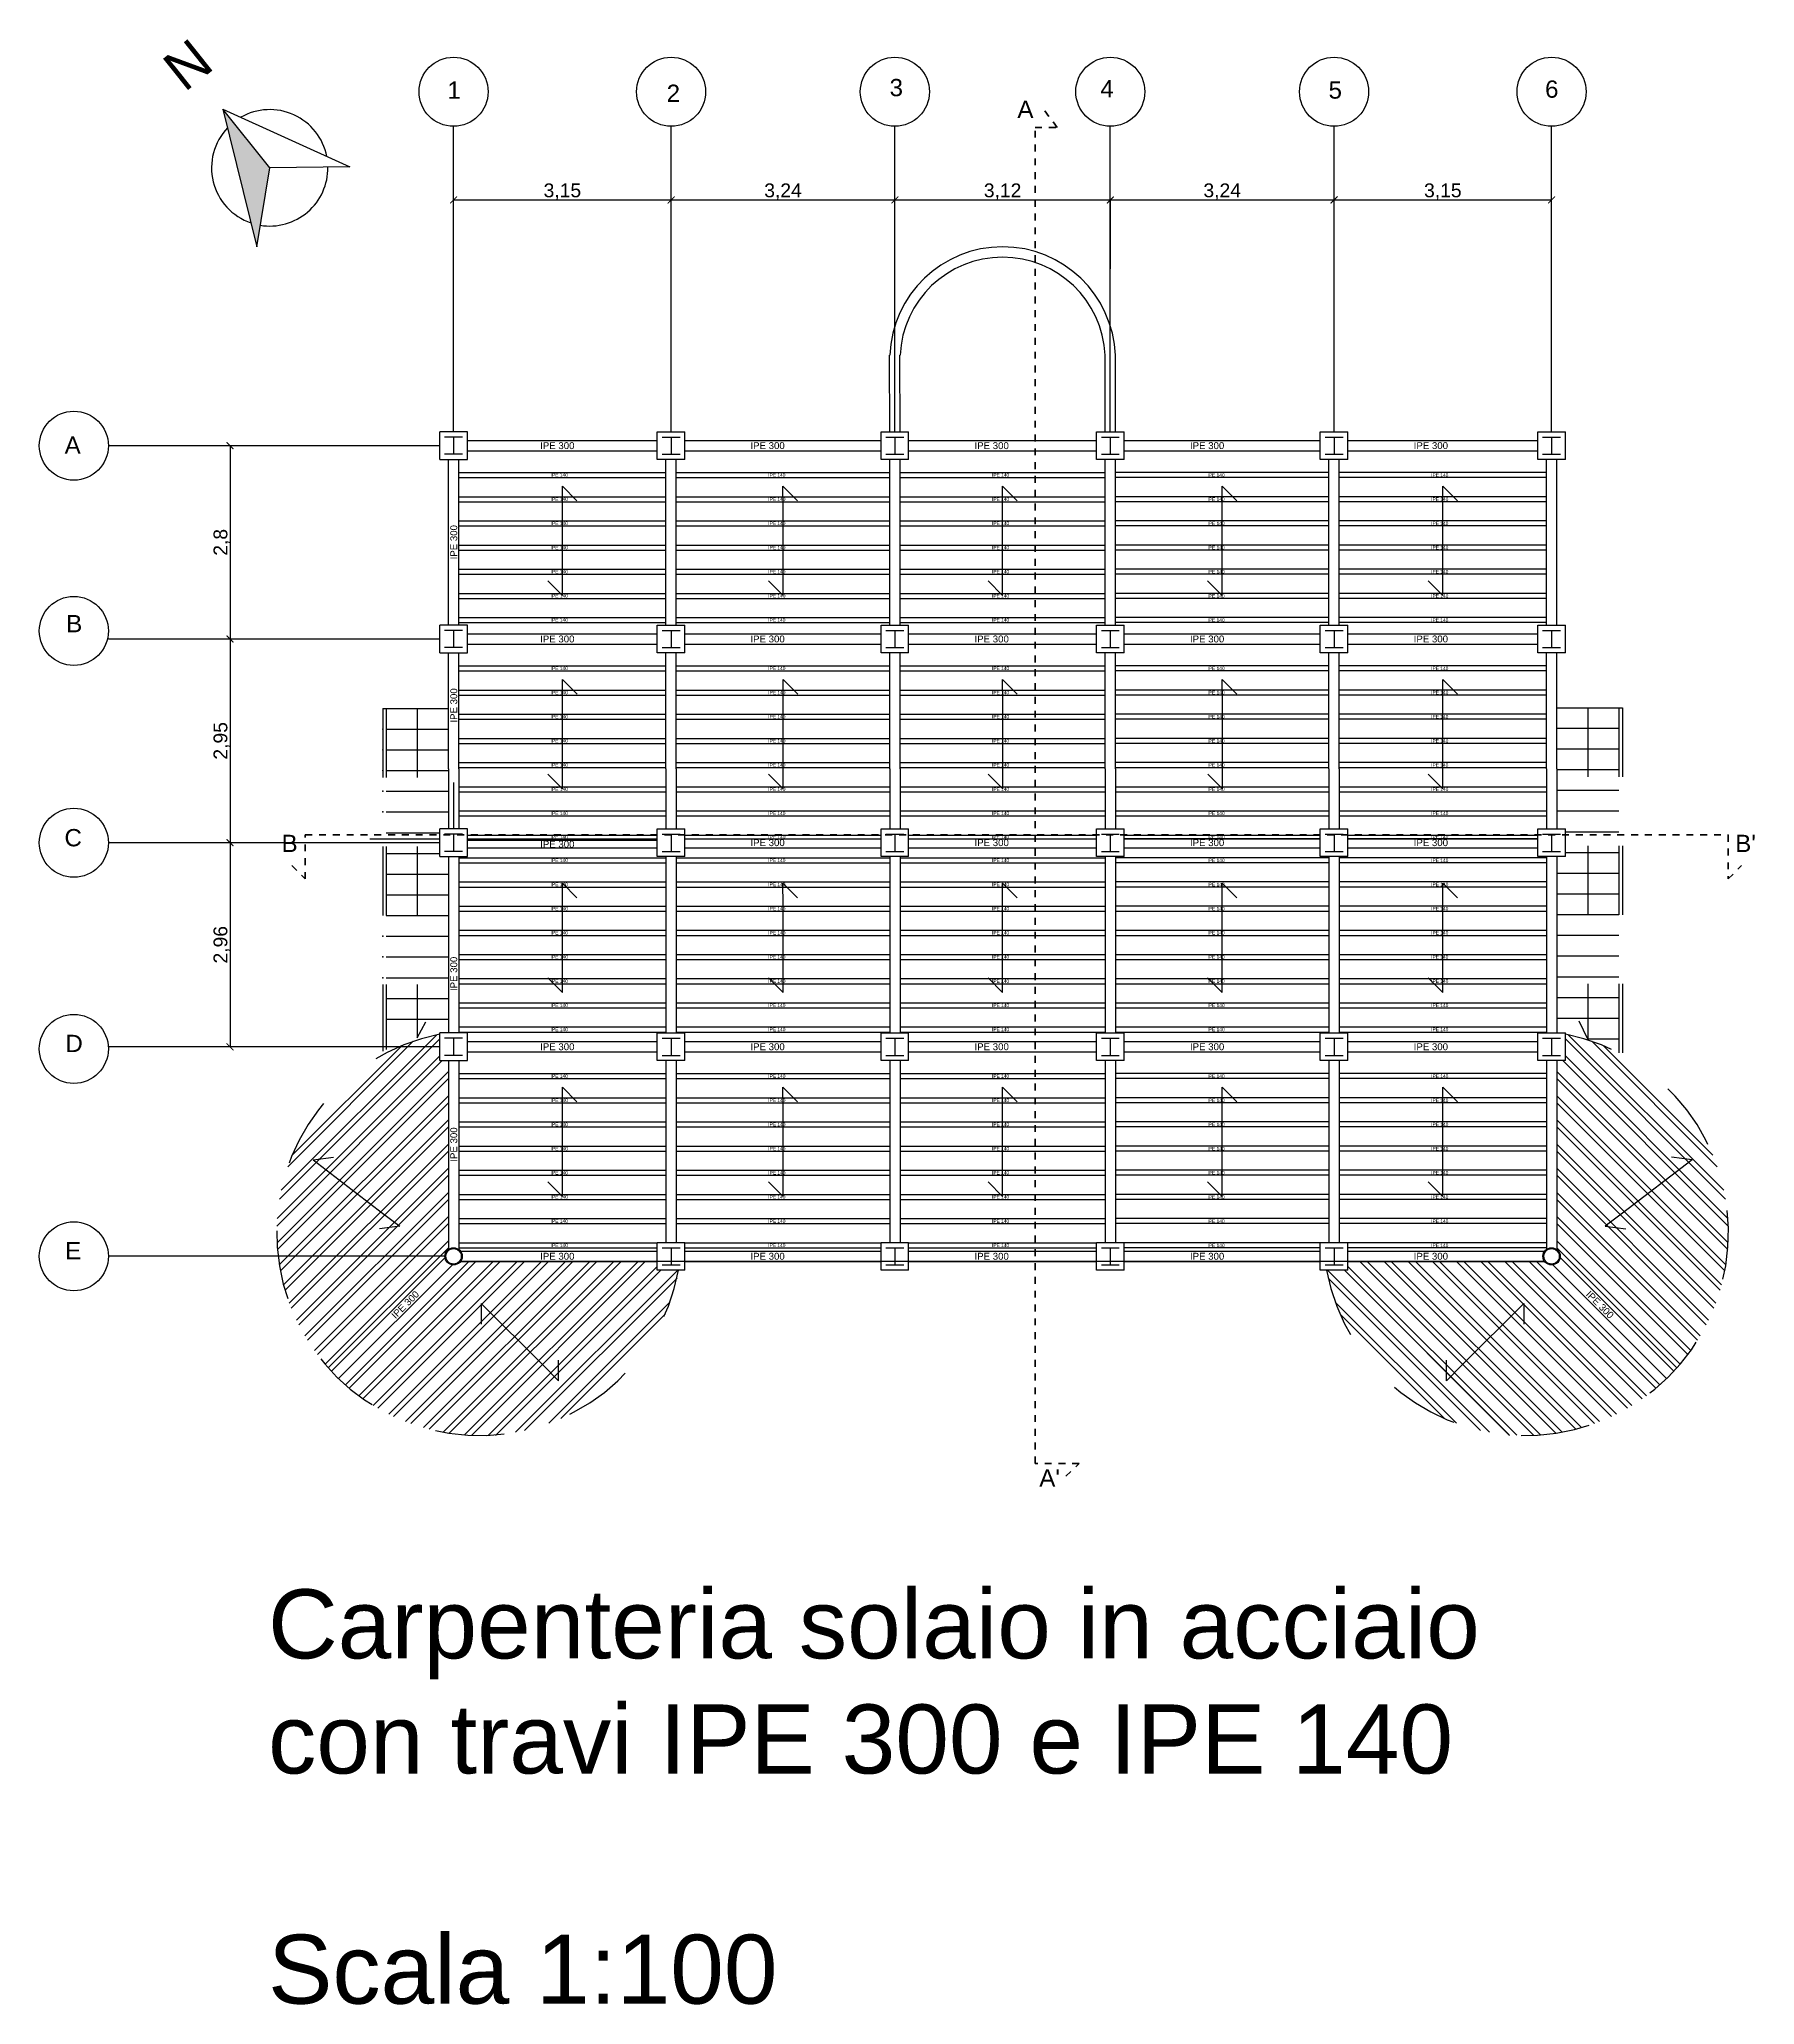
# Model space of a CAD drawing. Header units: millimetres. Extents: x 2459 to 3981, y 1231 to 4850.
# Drawn here: x 3820.98 to 3845.82, y 1269.52 to 1297.98 of the extents above; entities that cross this region are included whole.
import ezdxf
from ezdxf.enums import TextEntityAlignment as Align

# ---------------------------------------------------------------- set-up
doc = ezdxf.new("R2010")
doc.units = ezdxf.units.MM
for name, pattern in [('JIS_02_0.7', [1.35, 0.75, -0.6]), ('JIS_02_1.0', [2, 1, -1]), ('TRATTEGGIATA', [0.75, 0.5, -0.25])]:
    doc.linetypes.add(name, pattern=pattern)
for name, color, linetype in [('linee es.2', 7, 'Continuous'), ('scala', 253, 'Continuous'), ('scale', 3, 'JIS_02_1.0'), ('travetto', 7, 'Continuous')]:
    doc.layers.add(name, color=color, linetype=linetype)
doc.layers.add('SEZIONI', color=7, linetype='TRATTEGGIATA', lineweight=60)
doc.styles.get("Standard").update_dxf_attribs({"font": 'arial.ttf'})
doc.dimstyles.new('Copia di ISO-25', dxfattribs={"dimtxt": 0.2, "dimasz": 0.1, "dimexe": 0, "dimexo": 0, "dimgap": 0, "dimtad": 3, "dimtxsty": 'Standard', "dimblk": 'ARCHTICK', "dimcen": -2.5, "dimclrd": 256, "dimclre": 256, "dimclrt": 256, "dimadec": 0, "dimazin": 0, "dimtfac": 1, "dimtmove": 2, "dimatfit": 3, "dimldrblk": 'ARCHTICK', "dimfxl": 1, "dimfxlon": 1, "dimtfillclr": 256, "dimlwd": -1, "dimlwe": -1, "dimarcsym": 0})

# ---------------------------------------------------------------- blocks, each defined once
blk = doc.blocks.new('_ArchTick')
at = {"color": 0, "linetype": 'ByBlock', "const_width": 0.15}
blk.add_lwpolyline([(-0.5, -0.5), (0.5, 0.5)], dxfattribs=at)
blk = doc.blocks.new('*D665')
at = {"ltscale": 0.01, "transparency": 16777216}
for p, q in [((3826.975, 1294.658), (3826.975, 1295.658)), ((3826.975, 1295.658), (3830.125, 1295.658)), ((3830.125, 1294.658), (3830.125, 1295.658))]:
    blk.add_line(p, q, dxfattribs=at)
at = {"layer": 'Defpoints', "color": 0, "linetype": 'Continuous', "lineweight": -3, "ltscale": 0.01, "transparency": 16777216}
for p in [(3830.125, 1295.658), (3826.975, 1292.224), (3830.125, 1292.224)]:
    blk.add_point(p, dxfattribs=at)
at = {"linetype": 'Continuous', "ltscale": 0.01, "transparency": 16777216, "xscale": 0.1, "yscale": 0.1, "zscale": 0.1, "rotation": 180}
blk.add_blockref('_ArchTick', (3826.975, 1295.658), dxfattribs=at)
at = {"linetype": 'Continuous', "ltscale": 0.01, "transparency": 16777216, "xscale": 0.1, "yscale": 0.1, "zscale": 0.1}
blk.add_blockref('_ArchTick', (3830.125, 1295.658), dxfattribs=at)
at = {"linetype": 'Continuous', "lineweight": -3, "ltscale": 0.01, "transparency": 16777216, "insert": (3828.55, 1295.778), "char_height": 0.2, "attachment_point": 5}
blk.add_mtext('3,15', dxfattribs=at)
blk = doc.blocks.new('*D666')
at = {"ltscale": 0.01, "transparency": 16777216}
for p, q in [((3830.125, 1294.658), (3830.125, 1295.658)), ((3830.125, 1295.658), (3833.365, 1295.658)), ((3833.365, 1294.658), (3833.365, 1295.658))]:
    blk.add_line(p, q, dxfattribs=at)
at = {"layer": 'Defpoints', "color": 0, "linetype": 'Continuous', "lineweight": -3, "ltscale": 0.01, "transparency": 16777216}
for p in [(3833.365, 1295.658), (3830.125, 1292.224), (3833.365, 1292.224)]:
    blk.add_point(p, dxfattribs=at)
at = {"linetype": 'Continuous', "ltscale": 0.01, "transparency": 16777216, "xscale": 0.1, "yscale": 0.1, "zscale": 0.1, "rotation": 180}
blk.add_blockref('_ArchTick', (3830.125, 1295.658), dxfattribs=at)
at = {"linetype": 'Continuous', "ltscale": 0.01, "transparency": 16777216, "xscale": 0.1, "yscale": 0.1, "zscale": 0.1}
blk.add_blockref('_ArchTick', (3833.365, 1295.658), dxfattribs=at)
at = {"linetype": 'Continuous', "lineweight": -3, "ltscale": 0.01, "transparency": 16777216, "insert": (3831.745, 1295.778), "char_height": 0.2, "attachment_point": 5}
blk.add_mtext('3,24', dxfattribs=at)
blk = doc.blocks.new('*D667')
at = {"ltscale": 0.01, "transparency": 16777216}
for p, q in [((3833.365, 1294.658), (3833.365, 1295.658)), ((3833.365, 1295.658), (3836.485, 1295.658)), ((3836.485, 1294.658), (3836.485, 1295.658))]:
    blk.add_line(p, q, dxfattribs=at)
at = {"layer": 'Defpoints', "color": 0, "linetype": 'Continuous', "lineweight": -3, "ltscale": 0.01, "transparency": 16777216}
for p in [(3836.485, 1295.658), (3833.365, 1292.224), (3836.485, 1292.224)]:
    blk.add_point(p, dxfattribs=at)
at = {"linetype": 'Continuous', "ltscale": 0.01, "transparency": 16777216, "xscale": 0.1, "yscale": 0.1, "zscale": 0.1, "rotation": 180}
blk.add_blockref('_ArchTick', (3833.365, 1295.658), dxfattribs=at)
at = {"linetype": 'Continuous', "ltscale": 0.01, "transparency": 16777216, "xscale": 0.1, "yscale": 0.1, "zscale": 0.1}
blk.add_blockref('_ArchTick', (3836.485, 1295.658), dxfattribs=at)
at = {"linetype": 'Continuous', "lineweight": -3, "ltscale": 0.01, "transparency": 16777216, "insert": (3834.925, 1295.778), "char_height": 0.2, "attachment_point": 5}
blk.add_mtext('3,12', dxfattribs=at)
blk = doc.blocks.new('*D662')
at = {"ltscale": 0.01, "transparency": 16777216}
for p, q in [((3836.485, 1294.658), (3836.485, 1295.658)), ((3836.485, 1295.658), (3839.725, 1295.658)), ((3839.725, 1294.658), (3839.725, 1295.658))]:
    blk.add_line(p, q, dxfattribs=at)
at = {"layer": 'Defpoints', "color": 0, "linetype": 'Continuous', "lineweight": -3, "ltscale": 0.01, "transparency": 16777216}
for p in [(3839.725, 1295.658), (3836.485, 1292.224), (3839.725, 1292.224)]:
    blk.add_point(p, dxfattribs=at)
at = {"linetype": 'Continuous', "ltscale": 0.01, "transparency": 16777216, "xscale": 0.1, "yscale": 0.1, "zscale": 0.1, "rotation": 180}
blk.add_blockref('_ArchTick', (3836.485, 1295.658), dxfattribs=at)
at = {"linetype": 'Continuous', "ltscale": 0.01, "transparency": 16777216, "xscale": 0.1, "yscale": 0.1, "zscale": 0.1}
blk.add_blockref('_ArchTick', (3839.725, 1295.658), dxfattribs=at)
at = {"linetype": 'Continuous', "lineweight": -3, "ltscale": 0.01, "transparency": 16777216, "insert": (3838.105, 1295.778), "char_height": 0.2, "attachment_point": 5}
blk.add_mtext('3,24', dxfattribs=at)
blk = doc.blocks.new('*D663')
at = {"ltscale": 0.01, "transparency": 16777216}
for p, q in [((3839.725, 1294.658), (3839.725, 1295.658)), ((3839.725, 1295.658), (3842.875, 1295.658)), ((3842.875, 1294.658), (3842.875, 1295.658))]:
    blk.add_line(p, q, dxfattribs=at)
at = {"layer": 'Defpoints', "color": 0, "linetype": 'Continuous', "lineweight": -3, "ltscale": 0.01, "transparency": 16777216}
for p in [(3842.875, 1295.658), (3839.725, 1292.224), (3842.875, 1292.224)]:
    blk.add_point(p, dxfattribs=at)
at = {"linetype": 'Continuous', "ltscale": 0.01, "transparency": 16777216, "xscale": 0.1, "yscale": 0.1, "zscale": 0.1, "rotation": 180}
blk.add_blockref('_ArchTick', (3839.725, 1295.658), dxfattribs=at)
at = {"linetype": 'Continuous', "ltscale": 0.01, "transparency": 16777216, "xscale": 0.1, "yscale": 0.1, "zscale": 0.1}
blk.add_blockref('_ArchTick', (3842.875, 1295.658), dxfattribs=at)
at = {"linetype": 'Continuous', "lineweight": -3, "ltscale": 0.01, "transparency": 16777216, "insert": (3841.3, 1295.778), "char_height": 0.2, "attachment_point": 5}
blk.add_mtext('3,15', dxfattribs=at)
blk = doc.blocks.new('*D664')
at = {"ltscale": 0.01, "transparency": 16777216}
for p, q in [((3824.737, 1292.099), (3823.737, 1292.099)), ((3823.737, 1292.099), (3823.737, 1289.299)), ((3824.737, 1289.299), (3823.737, 1289.299))]:
    blk.add_line(p, q, dxfattribs=at)
at = {"layer": 'Defpoints', "color": 0, "linetype": 'Continuous', "lineweight": -3, "ltscale": 0.01, "transparency": 16777216}
for p in [(3826.975, 1292.099), (3823.737, 1289.299), (3826.975, 1289.299)]:
    blk.add_point(p, dxfattribs=at)
at = {"linetype": 'Continuous', "ltscale": 0.01, "transparency": 16777216, "xscale": 0.1, "yscale": 0.1, "zscale": 0.1}
for p, rotation in [((3823.737, 1292.099), 90), ((3823.737, 1289.299), 270)]:
    blk.add_blockref('_ArchTick', p, dxfattribs=dict(at, rotation=rotation))
at = {"linetype": 'Continuous', "lineweight": -3, "ltscale": 0.01, "transparency": 16777216, "insert": (3823.617, 1290.699), "char_height": 0.2, "attachment_point": 5, "rotation": 90}
blk.add_mtext('2,8', dxfattribs=at)
blk = doc.blocks.new('*D668')
at = {"ltscale": 0.01, "transparency": 16777216}
for p, q in [((3824.737, 1289.299), (3823.737, 1289.299)), ((3823.737, 1289.299), (3823.737, 1286.349)), ((3824.737, 1286.349), (3823.737, 1286.349))]:
    blk.add_line(p, q, dxfattribs=at)
at = {"layer": 'Defpoints', "color": 0, "linetype": 'Continuous', "lineweight": -3, "ltscale": 0.01, "transparency": 16777216}
for p in [(3826.975, 1289.299), (3823.737, 1286.349), (3826.975, 1286.349)]:
    blk.add_point(p, dxfattribs=at)
at = {"linetype": 'Continuous', "ltscale": 0.01, "transparency": 16777216, "xscale": 0.1, "yscale": 0.1, "zscale": 0.1}
for p, rotation in [((3823.737, 1289.299), 90), ((3823.737, 1286.349), 270)]:
    blk.add_blockref('_ArchTick', p, dxfattribs=dict(at, rotation=rotation))
at = {"linetype": 'Continuous', "lineweight": -3, "ltscale": 0.01, "transparency": 16777216, "insert": (3823.617, 1287.824), "char_height": 0.2, "attachment_point": 5, "rotation": 90}
blk.add_mtext('2,95', dxfattribs=at)
blk = doc.blocks.new('*D669')
at = {"ltscale": 0.01, "transparency": 16777216}
for p, q in [((3824.737, 1286.349), (3823.737, 1286.349)), ((3823.737, 1286.349), (3823.737, 1283.393)), ((3824.737, 1283.393), (3823.737, 1283.393))]:
    blk.add_line(p, q, dxfattribs=at)
at = {"layer": 'Defpoints', "color": 0, "linetype": 'Continuous', "lineweight": -3, "ltscale": 0.01, "transparency": 16777216}
for p in [(3826.975, 1286.349), (3823.737, 1283.393), (3826.975, 1283.393)]:
    blk.add_point(p, dxfattribs=at)
at = {"linetype": 'Continuous', "ltscale": 0.01, "transparency": 16777216, "xscale": 0.1, "yscale": 0.1, "zscale": 0.1}
for p, rotation in [((3823.737, 1286.349), 90), ((3823.737, 1283.393), 270)]:
    blk.add_blockref('_ArchTick', p, dxfattribs=dict(at, rotation=rotation))
at = {"linetype": 'Continuous', "lineweight": -3, "ltscale": 0.01, "transparency": 16777216, "insert": (3823.617, 1284.871), "char_height": 0.2, "attachment_point": 5, "rotation": 90}
blk.add_mtext('2,96', dxfattribs=at)

msp = doc.modelspace()

# ---------------------------------------------------------------- hatches: boundary and pattern name
at = {"linetype": 'Continuous', "ltscale": 0.01}
h = msp.add_hatch(color=256, dxfattribs=at)
h.dxf.hatch_style = 1
h.paths.add_polyline_path([(3824.123262, 1294.980181), (3824.312459, 1296.123091), (3823.63448, 1296.972365)])

# ---------------------------------------------------------------- linework, layer by layer
for p, q in [((3823.63448, 1296.972365), (3825.47086, 1296.135233)), ((3823.63448, 1296.972365), (3824.123262, 1294.980181)), ((3824.312459, 1296.123091), (3823.63448, 1296.972365)), ((3823.63448, 1296.972365), (3825.47086, 1296.135233)), ((3823.63448, 1296.972365), (3824.123262, 1294.980181)), ((3824.312459, 1296.123091), (3823.63448, 1296.972365)), ((3824.123262, 1294.980181), (3824.312459, 1296.123091)), ((3824.123262, 1294.980181), (3824.312459, 1296.123091)), ((3825.47086, 1296.135233), (3824.312459, 1296.123091)), ((3825.47086, 1296.135233), (3824.312459, 1296.123091))]:
    msp.add_line(p, q)
at = {"linetype": 'Continuous', "lineweight": -3, "ltscale": 0.01}
for p, q in [((3826.974611, 1292.298957), (3826.974611, 1296.725356)), ((3830.124611, 1292.298957), (3830.124611, 1296.725356)), ((3833.364611, 1292.298957), (3833.364611, 1296.725356)), ((3836.484611, 1292.298957), (3836.484611, 1296.725356)), ((3839.724611, 1292.298957), (3839.724611, 1296.725356)), ((3842.874611, 1292.298957), (3842.874611, 1296.725356)), ((3826.774611, 1291.898957), (3826.774611, 1292.298957)), ((3827.174611, 1292.298957), (3826.774611, 1292.298957)), ((3827.174611, 1291.898957), (3827.174611, 1292.298957)), ((3829.924611, 1291.898957), (3829.924611, 1292.298957)), ((3829.924611, 1292.298957), (3830.324611, 1292.298957)), ((3830.324611, 1291.898957), (3830.324611, 1292.298957)), ((3833.164611, 1291.898957), (3833.164611, 1292.298957)), ((3833.164611, 1292.298957), (3833.564611, 1292.298957)), ((3833.564611, 1291.898957), (3833.564611, 1292.298957)), ((3836.284611, 1291.898957), (3836.284611, 1292.298957)), ((3836.284611, 1292.298957), (3836.684611, 1292.298957)), ((3836.684611, 1291.898957), (3836.684611, 1292.298957)), ((3839.524611, 1291.898957), (3839.524611, 1292.298957)), ((3839.524611, 1292.298957), (3839.924611, 1292.298957)), ((3839.924611, 1291.898957), (3839.924611, 1292.298957)), ((3842.674611, 1291.898957), (3842.674611, 1292.298957)), ((3842.674611, 1292.298957), (3843.074611, 1292.298957)), ((3843.074611, 1291.898957), (3843.074611, 1292.298957)), ((3826.774611, 1292.098957), (3821.975605, 1292.098957)), ((3827.104611, 1292.223957), (3826.844611, 1292.223957)), ((3826.974611, 1292.223957), (3826.974611, 1291.973957)), ((3827.174611, 1292.173957), (3829.924611, 1292.173957)), ((3827.174611, 1292.023957), (3829.924611, 1292.023957)), ((3829.994611, 1292.223957), (3830.254611, 1292.223957)), ((3830.124611, 1292.223957), (3830.124611, 1291.973957)), ((3830.324611, 1292.173957), (3833.164611, 1292.173957)), ((3830.324611, 1292.023957), (3833.164611, 1292.023957)), ((3833.234611, 1292.223957), (3833.494611, 1292.223957)), ((3833.364611, 1292.223957), (3833.364611, 1291.973957)), ((3833.564611, 1292.173957), (3836.284611, 1292.173957)), ((3833.564611, 1292.023957), (3836.284611, 1292.023957)), ((3836.354611, 1292.223957), (3836.614611, 1292.223957)), ((3836.484611, 1292.223957), (3836.484611, 1291.973957)), ((3836.684611, 1292.173957), (3839.524611, 1292.173957)), ((3836.684611, 1292.023957), (3839.524611, 1292.023957)), ((3839.594611, 1292.223957), (3839.854611, 1292.223957)), ((3839.724611, 1292.223957), (3839.724611, 1291.973957)), ((3839.924611, 1292.173957), (3842.674611, 1292.173957)), ((3839.924611, 1292.023957), (3842.674611, 1292.023957)), ((3842.744611, 1292.223957), (3843.004611, 1292.223957)), ((3842.874611, 1292.223957), (3842.874611, 1291.973957)), ((3826.774611, 1291.898957), (3827.174611, 1291.898957)), ((3827.104611, 1291.973957), (3826.844611, 1291.973957)), ((3826.899611, 1289.498957), (3826.899611, 1291.898957)), ((3827.049611, 1289.498957), (3827.049611, 1291.898957)), ((3827.049611, 1291.710457), (3830.049611, 1291.710457)), ((3830.324611, 1291.898957), (3829.924611, 1291.898957)), ((3829.994611, 1291.973957), (3830.254611, 1291.973957)), ((3830.049611, 1289.498957), (3830.049611, 1291.898957)), ((3830.199611, 1289.498957), (3830.199611, 1291.898957)), ((3830.199611, 1291.710457), (3833.289611, 1291.710457)), ((3833.564611, 1291.898957), (3833.164611, 1291.898957)), ((3833.234611, 1291.973957), (3833.494611, 1291.973957)), ((3833.289611, 1289.498957), (3833.289611, 1291.898957)), ((3833.439611, 1289.498957), (3833.439611, 1291.898957)), ((3833.439611, 1291.710457), (3836.409611, 1291.710457)), ((3836.684611, 1291.898957), (3836.284611, 1291.898957)), ((3836.354611, 1291.973957), (3836.614611, 1291.973957)), ((3836.409611, 1289.498957), (3836.409611, 1291.898957)), ((3836.559611, 1289.498957), (3836.559611, 1291.898957)), ((3839.649611, 1291.710457), (3836.559611, 1291.710457)), ((3839.924611, 1291.898957), (3839.524611, 1291.898957)), ((3839.594611, 1291.973957), (3839.854611, 1291.973957)), ((3839.649611, 1289.498957), (3839.649611, 1291.898957)), ((3839.799611, 1289.498957), (3839.799611, 1291.898957)), ((3842.799611, 1291.710457), (3839.799611, 1291.710457)), ((3843.074611, 1291.898957), (3842.674611, 1291.898957)), ((3842.744611, 1291.973957), (3843.004611, 1291.973957)), ((3842.799611, 1289.498957), (3842.799611, 1291.898957)), ((3842.949611, 1289.498957), (3842.949611, 1291.898957)), ((3827.049611, 1291.637457), (3830.049611, 1291.637457)), ((3830.199611, 1291.637457), (3833.289611, 1291.637457)), ((3833.439611, 1291.637457), (3836.409611, 1291.637457)), ((3839.649611, 1291.637457), (3836.559611, 1291.637457)), ((3842.799611, 1291.637457), (3839.799611, 1291.637457)), ((3827.049611, 1291.360457), (3830.049611, 1291.360457)), ((3827.049611, 1291.287457), (3830.049611, 1291.287457)), ((3830.199611, 1291.360457), (3833.289611, 1291.360457)), ((3830.199611, 1291.287457), (3833.289611, 1291.287457)), ((3833.439611, 1291.360457), (3836.409611, 1291.360457)), ((3833.439611, 1291.287457), (3836.409611, 1291.287457)), ((3839.649611, 1291.360457), (3836.559611, 1291.360457)), ((3839.649611, 1291.287457), (3836.559611, 1291.287457)), ((3842.799611, 1291.360457), (3839.799611, 1291.360457)), ((3842.799611, 1291.287457), (3839.799611, 1291.287457)), ((3827.049611, 1291.010457), (3830.049611, 1291.010457)), ((3827.049611, 1290.937457), (3830.049611, 1290.937457)), ((3830.199611, 1291.010457), (3833.289611, 1291.010457)), ((3830.199611, 1290.937457), (3833.289611, 1290.937457)), ((3833.439611, 1291.010457), (3836.409611, 1291.010457)), ((3833.439611, 1290.937457), (3836.409611, 1290.937457)), ((3839.649611, 1291.010457), (3836.559611, 1291.010457)), ((3839.649611, 1290.937457), (3836.559611, 1290.937457)), ((3842.799611, 1291.010457), (3839.799611, 1291.010457)), ((3842.799611, 1290.937457), (3839.799611, 1290.937457)), ((3827.049611, 1290.660457), (3830.049611, 1290.660457)), ((3827.049611, 1290.587457), (3830.049611, 1290.587457)), ((3830.199611, 1290.660457), (3833.289611, 1290.660457)), ((3830.199611, 1290.587457), (3833.289611, 1290.587457)), ((3833.439611, 1290.660457), (3836.409611, 1290.660457)), ((3833.439611, 1290.587457), (3836.409611, 1290.587457)), ((3839.649611, 1290.660457), (3836.559611, 1290.660457)), ((3839.649611, 1290.587457), (3836.559611, 1290.587457)), ((3842.799611, 1290.660457), (3839.799611, 1290.660457)), ((3842.799611, 1290.587457), (3839.799611, 1290.587457)), ((3827.049611, 1290.310457), (3830.049611, 1290.310457)), ((3830.199611, 1290.310457), (3833.289611, 1290.310457)), ((3833.439611, 1290.310457), (3836.409611, 1290.310457)), ((3839.649611, 1290.310457), (3836.559611, 1290.310457)), ((3842.799611, 1290.310457), (3839.799611, 1290.310457)), ((3827.049611, 1290.237457), (3830.049611, 1290.237457)), ((3830.199611, 1290.237457), (3833.289611, 1290.237457)), ((3833.439611, 1290.237457), (3836.409611, 1290.237457)), ((3839.649611, 1290.237457), (3836.559611, 1290.237457)), ((3842.799611, 1290.237457), (3839.799611, 1290.237457)), ((3827.049611, 1289.960457), (3830.049611, 1289.960457)), ((3827.049611, 1289.887457), (3830.049611, 1289.887457)), ((3830.199611, 1289.960457), (3833.289611, 1289.960457)), ((3830.199611, 1289.887457), (3833.289611, 1289.887457)), ((3833.439611, 1289.960457), (3836.409611, 1289.960457)), ((3833.439611, 1289.887457), (3836.409611, 1289.887457)), ((3839.649611, 1289.960457), (3836.559611, 1289.960457)), ((3839.649611, 1289.887457), (3836.559611, 1289.887457)), ((3842.799611, 1289.960457), (3839.799611, 1289.960457)), ((3842.799611, 1289.887457), (3839.799611, 1289.887457)), ((3826.774611, 1289.098957), (3826.774611, 1289.498957)), ((3827.174611, 1289.498957), (3826.774611, 1289.498957)), ((3827.104611, 1289.423957), (3826.844611, 1289.423957)), ((3826.974611, 1289.423957), (3826.974611, 1289.173957)), ((3827.049611, 1289.610457), (3830.049611, 1289.610457)), ((3827.049611, 1289.537457), (3830.049611, 1289.537457)), ((3827.174611, 1289.098957), (3827.174611, 1289.498957)), ((3829.924611, 1289.098957), (3829.924611, 1289.498957)), ((3829.924611, 1289.498957), (3830.324611, 1289.498957)), ((3829.994611, 1289.423957), (3830.254611, 1289.423957)), ((3830.124611, 1289.423957), (3830.124611, 1289.173957)), ((3830.199611, 1289.610457), (3833.289611, 1289.610457)), ((3830.199611, 1289.537457), (3833.289611, 1289.537457)), ((3830.324611, 1289.098957), (3830.324611, 1289.498957)), ((3833.164611, 1289.098957), (3833.164611, 1289.498957)), ((3833.164611, 1289.498957), (3833.564611, 1289.498957)), ((3833.234611, 1289.423957), (3833.494611, 1289.423957)), ((3833.364611, 1289.423957), (3833.364611, 1289.173957)), ((3833.439611, 1289.610457), (3836.409611, 1289.610457)), ((3833.439611, 1289.537457), (3836.409611, 1289.537457)), ((3833.564611, 1289.098957), (3833.564611, 1289.498957)), ((3836.284611, 1289.098957), (3836.284611, 1289.498957)), ((3836.284611, 1289.498957), (3836.684611, 1289.498957)), ((3836.354611, 1289.423957), (3836.614611, 1289.423957)), ((3836.484611, 1289.423957), (3836.484611, 1289.173957)), ((3839.649611, 1289.610457), (3836.559611, 1289.610457)), ((3839.649611, 1289.537457), (3836.559611, 1289.537457)), ((3836.684611, 1289.098957), (3836.684611, 1289.498957)), ((3839.524611, 1289.098957), (3839.524611, 1289.498957)), ((3839.524611, 1289.498957), (3839.924611, 1289.498957)), ((3839.594611, 1289.423957), (3839.854611, 1289.423957)), ((3839.724611, 1289.423957), (3839.724611, 1289.173957)), ((3842.799611, 1289.610457), (3839.799611, 1289.610457)), ((3842.799611, 1289.537457), (3839.799611, 1289.537457)), ((3839.924611, 1289.098957), (3839.924611, 1289.498957)), ((3842.674611, 1289.098957), (3842.674611, 1289.498957)), ((3842.674611, 1289.498957), (3843.074611, 1289.498957)), ((3842.744611, 1289.423957), (3843.004611, 1289.423957)), ((3842.874611, 1289.423957), (3842.874611, 1289.173957)), ((3843.074611, 1289.098957), (3843.074611, 1289.498957)), ((3826.774611, 1289.298957), (3821.975605, 1289.298957)), ((3827.104611, 1289.173957), (3826.844611, 1289.173957)), ((3827.174611, 1289.373957), (3829.924611, 1289.373957)), ((3827.174611, 1289.223957), (3829.924611, 1289.223957)), ((3829.994611, 1289.173957), (3830.254611, 1289.173957)), ((3830.324611, 1289.373957), (3833.164611, 1289.373957)), ((3830.324611, 1289.223957), (3833.164611, 1289.223957)), ((3833.234611, 1289.173957), (3833.494611, 1289.173957)), ((3833.564611, 1289.373957), (3836.284611, 1289.373957)), ((3833.564611, 1289.223957), (3836.284611, 1289.223957)), ((3836.354611, 1289.173957), (3836.614611, 1289.173957)), ((3836.684611, 1289.373957), (3839.524611, 1289.373957)), ((3836.684611, 1289.223957), (3839.524611, 1289.223957)), ((3839.594611, 1289.173957), (3839.854611, 1289.173957)), ((3839.924611, 1289.373957), (3842.674611, 1289.373957)), ((3839.924611, 1289.223957), (3842.674611, 1289.223957)), ((3842.744611, 1289.173957), (3843.004611, 1289.173957)), ((3826.774611, 1289.098957), (3827.174611, 1289.098957)), ((3826.899611, 1287.418957), (3826.899611, 1289.098957)), ((3827.049611, 1287.418957), (3827.049611, 1289.098957)), ((3827.049611, 1288.910457), (3830.049611, 1288.910457)), ((3830.324611, 1289.098957), (3829.924611, 1289.098957)), ((3830.049611, 1287.418957), (3830.049611, 1289.098957)), ((3830.199611, 1287.418957), (3830.199611, 1289.098957)), ((3830.199611, 1288.910457), (3833.289611, 1288.910457)), ((3833.564611, 1289.098957), (3833.164611, 1289.098957)), ((3833.289611, 1287.418957), (3833.289611, 1289.098957)), ((3833.439611, 1287.418957), (3833.439611, 1289.098957)), ((3833.439611, 1288.910457), (3836.409611, 1288.910457)), ((3836.684611, 1289.098957), (3836.284611, 1289.098957)), ((3836.409611, 1287.418957), (3836.409611, 1289.098957)), ((3836.559611, 1287.418957), (3836.559611, 1289.098957)), ((3839.649611, 1288.910457), (3836.559611, 1288.910457)), ((3839.924611, 1289.098957), (3839.524611, 1289.098957)), ((3839.649611, 1287.418957), (3839.649611, 1289.098957)), ((3839.799611, 1287.418957), (3839.799611, 1289.098957)), ((3842.799611, 1288.910457), (3839.799611, 1288.910457)), ((3843.074611, 1289.098957), (3842.674611, 1289.098957)), ((3842.799611, 1287.418957), (3842.799611, 1289.098957)), ((3842.949611, 1287.418957), (3842.949611, 1289.098957)), ((3827.049611, 1288.837457), (3830.049611, 1288.837457)), ((3827.049611, 1288.560457), (3830.049611, 1288.560457)), ((3830.199611, 1288.837457), (3833.289611, 1288.837457)), ((3830.199611, 1288.560457), (3833.289611, 1288.560457)), ((3833.439611, 1288.837457), (3836.409611, 1288.837457)), ((3833.439611, 1288.560457), (3836.409611, 1288.560457)), ((3839.649611, 1288.837457), (3836.559611, 1288.837457)), ((3839.649611, 1288.560457), (3836.559611, 1288.560457)), ((3842.799611, 1288.837457), (3839.799611, 1288.837457)), ((3842.799611, 1288.560457), (3839.799611, 1288.560457)), ((3827.049611, 1288.487457), (3830.049611, 1288.487457)), ((3830.199611, 1288.487457), (3833.289611, 1288.487457)), ((3833.439611, 1288.487457), (3836.409611, 1288.487457)), ((3839.649611, 1288.487457), (3836.559611, 1288.487457)), ((3842.799611, 1288.487457), (3839.799611, 1288.487457)), ((3827.049611, 1288.210457), (3830.049611, 1288.210457)), ((3827.049611, 1288.137457), (3830.049611, 1288.137457)), ((3830.199611, 1288.210457), (3833.289611, 1288.210457)), ((3830.199611, 1288.137457), (3833.289611, 1288.137457)), ((3833.439611, 1288.210457), (3836.409611, 1288.210457)), ((3833.439611, 1288.137457), (3836.409611, 1288.137457)), ((3839.649611, 1288.210457), (3836.559611, 1288.210457)), ((3839.649611, 1288.137457), (3836.559611, 1288.137457)), ((3842.799611, 1288.210457), (3839.799611, 1288.210457)), ((3842.799611, 1288.137457), (3839.799611, 1288.137457)), ((3827.049611, 1287.860457), (3830.049611, 1287.860457)), ((3827.049611, 1287.787457), (3830.049611, 1287.787457)), ((3830.199611, 1287.860457), (3833.289611, 1287.860457)), ((3830.199611, 1287.787457), (3833.289611, 1287.787457)), ((3833.439611, 1287.860457), (3836.409611, 1287.860457)), ((3833.439611, 1287.787457), (3836.409611, 1287.787457)), ((3839.649611, 1287.860457), (3836.559611, 1287.860457)), ((3839.649611, 1287.787457), (3836.559611, 1287.787457)), ((3842.799611, 1287.860457), (3839.799611, 1287.860457)), ((3842.799611, 1287.787457), (3839.799611, 1287.787457)), ((3827.049611, 1287.510457), (3830.049611, 1287.510457)), ((3827.049611, 1287.437457), (3830.049611, 1287.437457)), ((3830.199611, 1287.510457), (3833.289611, 1287.510457)), ((3830.199611, 1287.437457), (3833.289611, 1287.437457)), ((3833.439611, 1287.510457), (3836.409611, 1287.510457)), ((3833.439611, 1287.437457), (3836.409611, 1287.437457)), ((3839.649611, 1287.510457), (3836.559611, 1287.510457)), ((3836.559611, 1287.437457), (3839.649611, 1287.437457)), ((3842.799611, 1287.510457), (3839.799611, 1287.510457)), ((3839.799611, 1287.437457), (3842.799611, 1287.437457)), ((3826.899611, 1287.418957), (3826.899611, 1286.548957)), ((3826.974611, 1287.218957), (3826.974611, 1286.548957)), ((3827.049611, 1287.418957), (3827.049611, 1286.548957)), ((3827.049611, 1287.160457), (3830.049611, 1287.160457)), ((3830.049611, 1287.418957), (3830.049611, 1286.548957)), ((3830.199611, 1287.418957), (3830.199611, 1286.548957)), ((3830.199611, 1287.160457), (3833.289611, 1287.160457)), ((3833.289611, 1287.418957), (3833.289611, 1286.548957)), ((3833.439611, 1287.418957), (3833.439611, 1286.548957)), ((3833.439611, 1287.160457), (3836.409611, 1287.160457)), ((3836.409611, 1287.418957), (3836.409611, 1286.548957)), ((3836.559611, 1287.418957), (3836.559611, 1286.548957)), ((3836.559611, 1287.160457), (3839.649611, 1287.160457)), ((3839.649611, 1287.418957), (3839.649611, 1286.548957)), ((3839.799611, 1287.418957), (3839.799611, 1286.548957)), ((3839.799611, 1287.160457), (3842.799611, 1287.160457)), ((3842.799611, 1287.418957), (3842.799611, 1286.548957)), ((3842.949611, 1287.418957), (3842.949611, 1286.548957)), ((3827.049611, 1287.087457), (3830.049611, 1287.087457)), ((3830.199611, 1287.087457), (3833.289611, 1287.087457)), ((3833.439611, 1287.087457), (3836.409611, 1287.087457)), ((3836.559611, 1287.087457), (3839.649611, 1287.087457)), ((3839.799611, 1287.087457), (3842.799611, 1287.087457)), ((3827.049611, 1286.810457), (3830.049611, 1286.810457)), ((3827.049611, 1286.737457), (3830.049611, 1286.737457)), ((3830.199611, 1286.810457), (3833.289611, 1286.810457)), ((3830.199611, 1286.737457), (3833.289611, 1286.737457)), ((3833.439611, 1286.810457), (3836.409611, 1286.810457)), ((3833.439611, 1286.737457), (3836.409611, 1286.737457)), ((3836.559611, 1286.810457), (3839.649611, 1286.810457)), ((3836.559611, 1286.737457), (3839.649611, 1286.737457)), ((3839.799611, 1286.810457), (3842.799611, 1286.810457)), ((3839.799611, 1286.737457), (3842.799611, 1286.737457)), ((3826.774611, 1286.348957), (3821.975605, 1286.348957)), ((3826.774611, 1286.398957), (3825.759552, 1286.398957)), ((3826.774611, 1286.148957), (3826.774611, 1286.548957)), ((3827.174611, 1286.548957), (3826.774611, 1286.548957)), ((3827.104611, 1286.473957), (3826.844611, 1286.473957)), ((3826.974611, 1286.473957), (3826.974611, 1286.223957)), ((3827.174611, 1286.148957), (3827.174611, 1286.548957)), ((3827.174611, 1286.460457), (3829.924611, 1286.460457)), ((3827.174611, 1286.407457), (3829.924611, 1286.407457)), ((3827.174611, 1286.387457), (3829.924611, 1286.387457)), ((3829.924611, 1286.148957), (3829.924611, 1286.548957)), ((3829.924611, 1286.548957), (3830.324611, 1286.548957)), ((3829.994611, 1286.473957), (3830.254611, 1286.473957)), ((3830.124611, 1286.473957), (3830.124611, 1286.223957)), ((3830.324611, 1286.148957), (3830.324611, 1286.548957)), ((3830.324611, 1286.460457), (3833.164611, 1286.460457)), ((3830.324611, 1286.407457), (3833.164611, 1286.407457)), ((3830.324611, 1286.407457), (3833.164611, 1286.407457)), ((3833.164611, 1286.148957), (3833.164611, 1286.548957)), ((3833.164611, 1286.548957), (3833.564611, 1286.548957)), ((3833.234611, 1286.473957), (3833.494611, 1286.473957)), ((3833.364611, 1286.473957), (3833.364611, 1286.223957)), ((3833.564611, 1286.148957), (3833.564611, 1286.548957)), ((3833.564611, 1286.460457), (3836.284611, 1286.460457)), ((3833.564611, 1286.407457), (3836.284611, 1286.407457)), ((3833.564611, 1286.407457), (3836.284611, 1286.407457)), ((3836.284611, 1286.148957), (3836.284611, 1286.548957)), ((3836.284611, 1286.548957), (3836.684611, 1286.548957)), ((3836.354611, 1286.473957), (3836.614611, 1286.473957)), ((3836.484611, 1286.473957), (3836.484611, 1286.223957)), ((3836.684611, 1286.148957), (3836.684611, 1286.548957)), ((3836.684611, 1286.460457), (3839.524611, 1286.460457)), ((3839.524611, 1286.407457), (3836.684611, 1286.407457)), ((3836.684611, 1286.407457), (3839.524611, 1286.407457)), ((3839.524611, 1286.148957), (3839.524611, 1286.548957)), ((3839.524611, 1286.548957), (3839.924611, 1286.548957)), ((3839.594611, 1286.473957), (3839.854611, 1286.473957)), ((3839.724611, 1286.473957), (3839.724611, 1286.223957)), ((3839.924611, 1286.148957), (3839.924611, 1286.548957)), ((3839.924611, 1286.460457), (3842.674611, 1286.460457)), ((3842.674611, 1286.407457), (3839.924611, 1286.407457)), ((3839.924611, 1286.407457), (3842.674611, 1286.407457)), ((3842.674611, 1286.148957), (3842.674611, 1286.548957)), ((3842.674611, 1286.548957), (3843.074611, 1286.548957)), ((3842.744611, 1286.473957), (3843.004611, 1286.473957)), ((3842.874611, 1286.473957), (3842.874611, 1286.223957)), ((3843.074611, 1286.148957), (3843.074611, 1286.548957)), ((3826.774611, 1286.148957), (3827.174611, 1286.148957)), ((3827.104611, 1286.223957), (3826.844611, 1286.223957)), ((3826.899611, 1286.148957), (3826.899611, 1285.338957)), ((3827.049611, 1286.148957), (3827.049611, 1285.338957)), ((3827.049611, 1286.130457), (3830.049611, 1286.130457)), ((3827.049611, 1286.057457), (3830.049611, 1286.057457)), ((3827.174611, 1286.273957), (3829.924611, 1286.273957)), ((3830.324611, 1286.148957), (3829.924611, 1286.148957)), ((3829.994611, 1286.223957), (3830.254611, 1286.223957)), ((3830.049611, 1286.148957), (3830.049611, 1285.338957)), ((3830.199611, 1286.148957), (3830.199611, 1285.338957)), ((3830.199611, 1286.130457), (3833.289611, 1286.130457)), ((3830.199611, 1286.057457), (3833.289611, 1286.057457)), ((3830.324611, 1286.273957), (3833.164611, 1286.273957)), ((3833.564611, 1286.148957), (3833.164611, 1286.148957)), ((3833.234611, 1286.223957), (3833.494611, 1286.223957)), ((3833.289611, 1286.148957), (3833.289611, 1285.338957)), ((3833.439611, 1286.148957), (3833.439611, 1285.338957)), ((3833.439611, 1286.130457), (3836.409611, 1286.130457)), ((3833.439611, 1286.057457), (3836.409611, 1286.057457)), ((3833.564611, 1286.273957), (3836.284611, 1286.273957)), ((3836.684611, 1286.148957), (3836.284611, 1286.148957)), ((3836.354611, 1286.223957), (3836.614611, 1286.223957)), ((3836.409611, 1286.148957), (3836.409611, 1285.338957)), ((3836.559611, 1286.148957), (3836.559611, 1285.338957)), ((3839.649611, 1286.130457), (3836.559611, 1286.130457)), ((3839.649611, 1286.057457), (3836.559611, 1286.057457)), ((3836.684611, 1286.273957), (3839.524611, 1286.273957)), ((3839.924611, 1286.148957), (3839.524611, 1286.148957)), ((3839.594611, 1286.223957), (3839.854611, 1286.223957)), ((3839.649611, 1286.148957), (3839.649611, 1285.338957)), ((3839.799611, 1286.148957), (3839.799611, 1285.338957)), ((3842.799611, 1286.130457), (3839.799611, 1286.130457)), ((3842.799611, 1286.057457), (3839.799611, 1286.057457)), ((3839.924611, 1286.273957), (3842.674611, 1286.273957)), ((3843.074611, 1286.148957), (3842.674611, 1286.148957)), ((3842.744611, 1286.223957), (3843.004611, 1286.223957)), ((3842.799611, 1286.148957), (3842.799611, 1285.338957)), ((3842.949611, 1286.148957), (3842.949611, 1285.338957)), ((3827.049611, 1285.780457), (3830.049611, 1285.780457)), ((3830.199611, 1285.780457), (3833.289611, 1285.780457)), ((3833.439611, 1285.780457), (3836.409611, 1285.780457)), ((3839.649611, 1285.780457), (3836.559611, 1285.780457)), ((3842.799611, 1285.780457), (3839.799611, 1285.780457)), ((3827.049611, 1285.707457), (3830.049611, 1285.707457)), ((3827.049611, 1285.430457), (3830.049611, 1285.430457)), ((3830.199611, 1285.707457), (3833.289611, 1285.707457)), ((3830.199611, 1285.430457), (3833.289611, 1285.430457)), ((3833.439611, 1285.707457), (3836.409611, 1285.707457)), ((3833.439611, 1285.430457), (3836.409611, 1285.430457)), ((3839.649611, 1285.707457), (3836.559611, 1285.707457)), ((3839.649611, 1285.430457), (3836.559611, 1285.430457)), ((3842.799611, 1285.707457), (3839.799611, 1285.707457)), ((3842.799611, 1285.430457), (3839.799611, 1285.430457)), ((3826.899611, 1285.338957), (3826.899611, 1283.593233)), ((3827.049611, 1285.357457), (3830.049611, 1285.357457)), ((3827.049611, 1285.338957), (3827.049611, 1283.593233)), ((3830.049611, 1285.338957), (3830.049611, 1283.593233)), ((3830.199611, 1285.357457), (3830.199611, 1283.593233)), ((3830.199611, 1285.357457), (3833.289611, 1285.357457)), ((3833.289611, 1285.338957), (3833.289611, 1283.593233)), ((3833.439611, 1285.357457), (3836.409611, 1285.357457)), ((3833.439611, 1285.338957), (3833.439611, 1283.593233)), ((3836.409611, 1285.338957), (3836.409611, 1283.593233)), ((3836.559611, 1285.357457), (3839.649611, 1285.357457)), ((3836.559611, 1285.338957), (3836.559611, 1283.593233)), ((3839.649611, 1285.338957), (3839.649611, 1283.593233)), ((3839.799611, 1285.357457), (3842.799611, 1285.357457)), ((3839.799611, 1285.338957), (3839.799611, 1283.593233)), ((3842.799611, 1285.338957), (3842.799611, 1283.593233)), ((3842.949611, 1285.338957), (3842.949611, 1283.593233)), ((3827.049611, 1285.080457), (3830.049611, 1285.080457)), ((3827.049611, 1285.007457), (3830.049611, 1285.007457)), ((3830.199611, 1285.080457), (3833.289611, 1285.080457)), ((3830.199611, 1285.007457), (3833.289611, 1285.007457)), ((3833.439611, 1285.080457), (3836.409611, 1285.080457)), ((3833.439611, 1285.007457), (3836.409611, 1285.007457)), ((3836.559611, 1285.080457), (3839.649611, 1285.080457)), ((3836.559611, 1285.007457), (3839.649611, 1285.007457)), ((3839.799611, 1285.080457), (3842.799611, 1285.080457)), ((3839.799611, 1285.007457), (3842.799611, 1285.007457)), ((3827.049611, 1284.730457), (3830.049611, 1284.730457)), ((3827.049611, 1284.657457), (3830.049611, 1284.657457)), ((3830.199611, 1284.730457), (3833.289611, 1284.730457)), ((3830.199611, 1284.657457), (3833.289611, 1284.657457)), ((3833.439611, 1284.730457), (3836.409611, 1284.730457)), ((3833.439611, 1284.657457), (3836.409611, 1284.657457)), ((3836.559611, 1284.730457), (3839.649611, 1284.730457)), ((3836.559611, 1284.657457), (3839.649611, 1284.657457)), ((3839.799611, 1284.730457), (3842.799611, 1284.730457)), ((3839.799611, 1284.657457), (3842.799611, 1284.657457)), ((3827.049611, 1284.380457), (3830.049611, 1284.380457)), ((3827.049611, 1284.307457), (3830.049611, 1284.307457)), ((3830.199611, 1284.380457), (3833.289611, 1284.380457)), ((3830.199611, 1284.307457), (3833.289611, 1284.307457)), ((3833.439611, 1284.380457), (3836.409611, 1284.380457)), ((3833.439611, 1284.307457), (3836.409611, 1284.307457)), ((3836.559611, 1284.380457), (3839.649611, 1284.380457)), ((3836.559611, 1284.307457), (3839.649611, 1284.307457)), ((3839.799611, 1284.380457), (3842.799611, 1284.380457)), ((3839.799611, 1284.307457), (3842.799611, 1284.307457)), ((3827.049611, 1284.030457), (3830.049611, 1284.030457)), ((3830.199611, 1284.030457), (3833.289611, 1284.030457)), ((3833.439611, 1284.030457), (3836.409611, 1284.030457)), ((3836.559611, 1284.030457), (3839.649611, 1284.030457)), ((3839.799611, 1284.030457), (3842.799611, 1284.030457)), ((3827.049611, 1283.957457), (3830.049611, 1283.957457)), ((3830.199611, 1283.957457), (3833.289611, 1283.957457)), ((3833.439611, 1283.957457), (3836.409611, 1283.957457)), ((3836.559611, 1283.957457), (3839.649611, 1283.957457)), ((3839.799611, 1283.957457), (3842.799611, 1283.957457)), ((3826.774611, 1283.506733), (3824.454993, 1281.187115)), ((3824.479472, 1281.314832), (3826.732786, 1283.568146)), ((3826.390526, 1283.472648), (3824.57497, 1281.657092)), ((3826.774611, 1283.193233), (3826.774611, 1283.593233)), ((3827.174611, 1283.593233), (3826.774611, 1283.593233)), ((3827.104611, 1283.518233), (3826.844611, 1283.518233)), ((3826.974611, 1283.518233), (3826.974611, 1283.268233)), ((3827.049611, 1283.680457), (3830.049611, 1283.680457)), ((3827.049611, 1283.607457), (3830.049611, 1283.607457)), ((3827.174611, 1283.193233), (3827.174611, 1283.593233)), ((3827.174611, 1283.468233), (3829.924611, 1283.468233)), ((3829.924611, 1283.193233), (3829.924611, 1283.593233)), ((3829.924611, 1283.593233), (3830.324611, 1283.593233)), ((3829.994611, 1283.518233), (3830.254611, 1283.518233)), ((3830.124611, 1283.518233), (3830.124611, 1283.268233)), ((3830.199611, 1283.680457), (3833.289611, 1283.680457)), ((3830.199611, 1283.607457), (3833.289611, 1283.607457)), ((3830.324611, 1283.193233), (3830.324611, 1283.593233)), ((3830.324611, 1283.468233), (3833.164611, 1283.468233)), ((3833.164611, 1283.193233), (3833.164611, 1283.593233)), ((3833.164611, 1283.593233), (3833.564611, 1283.593233)), ((3833.234611, 1283.518233), (3833.494611, 1283.518233)), ((3833.364611, 1283.518233), (3833.364611, 1283.268233)), ((3833.439611, 1283.680457), (3836.409611, 1283.680457)), ((3833.439611, 1283.607457), (3836.409611, 1283.607457)), ((3833.564611, 1283.193233), (3833.564611, 1283.593233)), ((3833.564611, 1283.468233), (3836.284611, 1283.468233)), ((3836.284611, 1283.193233), (3836.284611, 1283.593233)), ((3836.284611, 1283.593233), (3836.684611, 1283.593233)), ((3836.354611, 1283.518233), (3836.614611, 1283.518233)), ((3836.484611, 1283.518233), (3836.484611, 1283.268233)), ((3836.559611, 1283.680457), (3839.649611, 1283.680457)), ((3836.559611, 1283.607457), (3839.649611, 1283.607457)), ((3836.684611, 1283.193233), (3836.684611, 1283.593233)), ((3836.684611, 1283.468233), (3839.524611, 1283.468233)), ((3839.524611, 1283.193233), (3839.524611, 1283.593233)), ((3839.524611, 1283.593233), (3839.924611, 1283.593233)), ((3839.594611, 1283.518233), (3839.854611, 1283.518233)), ((3839.724611, 1283.518233), (3839.724611, 1283.268233)), ((3839.799611, 1283.680457), (3842.799611, 1283.680457)), ((3839.799611, 1283.607457), (3842.799611, 1283.607457)), ((3839.924611, 1283.193233), (3839.924611, 1283.593233)), ((3839.924611, 1283.468233), (3842.674611, 1283.468233)), ((3842.674611, 1283.193233), (3842.674611, 1283.593233)), ((3842.674611, 1283.593233), (3843.074611, 1283.593233)), ((3842.744611, 1283.518233), (3843.004611, 1283.518233)), ((3842.874611, 1283.518233), (3842.874611, 1283.268233)), ((3843.074611, 1283.193233), (3843.074611, 1283.593233)), ((3843.074611, 1283.506733), (3845.394229, 1281.187115)), ((3845.369749, 1281.314832), (3843.116436, 1283.568146)), ((3843.458695, 1283.472648), (3845.274252, 1281.657092)), ((3826.774611, 1283.393233), (3821.975605, 1283.393233)), ((3826.811111, 1283.193233), (3824.415735, 1280.797857)), ((3824.421449, 1280.906809), (3826.774611, 1283.259971)), ((3824.638204, 1281.823563), (3826.224055, 1283.409415)), ((3826.774611, 1283.193233), (3827.174611, 1283.193233)), ((3827.104611, 1283.268233), (3826.844611, 1283.268233)), ((3826.899611, 1283.193233), (3826.899611, 1280.458957)), ((3827.049611, 1283.193233), (3827.049611, 1280.458957)), ((3827.174611, 1283.318233), (3829.924611, 1283.318233)), ((3830.324611, 1283.193233), (3829.924611, 1283.193233)), ((3829.994611, 1283.268233), (3830.254611, 1283.268233)), ((3830.049611, 1283.193233), (3830.049611, 1280.558957)), ((3830.199611, 1283.193233), (3830.199611, 1280.558957)), ((3830.324611, 1283.318233), (3833.164611, 1283.318233)), ((3833.564611, 1283.193233), (3833.164611, 1283.193233)), ((3833.234611, 1283.268233), (3833.494611, 1283.268233)), ((3833.289611, 1283.193233), (3833.289611, 1280.558957)), ((3833.439611, 1283.193233), (3833.439611, 1280.558957)), ((3833.564611, 1283.318233), (3836.284611, 1283.318233)), ((3836.684611, 1283.193233), (3836.284611, 1283.193233)), ((3836.354611, 1283.268233), (3836.614611, 1283.268233)), ((3836.409611, 1283.193233), (3836.409611, 1280.558957)), ((3836.559611, 1283.193233), (3836.559611, 1280.558957)), ((3836.684611, 1283.318233), (3839.524611, 1283.318233)), ((3839.924611, 1283.193233), (3839.524611, 1283.193233)), ((3839.594611, 1283.268233), (3839.854611, 1283.268233)), ((3839.649611, 1283.193233), (3839.649611, 1280.558957)), ((3839.799611, 1283.193233), (3839.799611, 1280.558957)), ((3839.924611, 1283.318233), (3842.674611, 1283.318233)), ((3843.074611, 1283.193233), (3842.674611, 1283.193233)), ((3842.744611, 1283.268233), (3843.004611, 1283.268233)), ((3842.799611, 1283.193233), (3842.799611, 1280.458957)), ((3842.949611, 1283.193233), (3842.949611, 1280.458957)), ((3843.038111, 1283.193233), (3845.433487, 1280.797857)), ((3845.427773, 1280.906809), (3843.074611, 1283.259971)), ((3845.211018, 1281.823563), (3843.625167, 1283.409415)), ((3824.417671, 1280.55303), (3826.899611, 1283.034971)), ((3826.899611, 1282.931733), (3824.424086, 1280.456208)), ((3827.049611, 1283.004733), (3830.049611, 1283.004733)), ((3827.049611, 1282.931733), (3830.049611, 1282.931733)), ((3830.199611, 1283.004733), (3833.289611, 1283.004733)), ((3830.199611, 1282.931733), (3833.289611, 1282.931733)), ((3833.439611, 1283.004733), (3836.409611, 1283.004733)), ((3833.439611, 1282.931733), (3836.409611, 1282.931733)), ((3839.649611, 1283.004733), (3836.559611, 1283.004733)), ((3839.649611, 1282.931733), (3836.559611, 1282.931733)), ((3842.799611, 1283.004733), (3839.799611, 1283.004733)), ((3842.799611, 1282.931733), (3839.799611, 1282.931733)), ((3845.431551, 1280.55303), (3842.949611, 1283.034971)), ((3842.949611, 1282.931733), (3845.425136, 1280.456208)), ((3824.450734, 1280.236093), (3826.899611, 1282.684971)), ((3827.049611, 1282.654733), (3830.049611, 1282.654733)), ((3830.199611, 1282.654733), (3833.289611, 1282.654733)), ((3833.439611, 1282.654733), (3836.409611, 1282.654733)), ((3839.649611, 1282.654733), (3836.559611, 1282.654733)), ((3842.799611, 1282.654733), (3839.799611, 1282.654733)), ((3845.398488, 1280.236093), (3842.949611, 1282.684971)), ((3826.899611, 1282.581733), (3824.466125, 1280.148247)), ((3824.511873, 1279.947233), (3826.899611, 1282.334971)), ((3827.049611, 1282.581733), (3830.049611, 1282.581733)), ((3827.049611, 1282.304733), (3830.049611, 1282.304733)), ((3830.199611, 1282.581733), (3833.289611, 1282.581733)), ((3830.199611, 1282.304733), (3833.289611, 1282.304733)), ((3833.439611, 1282.581733), (3836.409611, 1282.581733)), ((3833.439611, 1282.304733), (3836.409611, 1282.304733)), ((3839.649611, 1282.581733), (3836.559611, 1282.581733)), ((3839.649611, 1282.304733), (3836.559611, 1282.304733)), ((3842.799611, 1282.581733), (3839.799611, 1282.581733)), ((3842.799611, 1282.304733), (3839.799611, 1282.304733)), ((3842.949611, 1282.581733), (3845.383096, 1280.148247)), ((3845.337348, 1279.947233), (3842.949611, 1282.334971)), ((3826.899611, 1282.231733), (3824.534468, 1279.86659)), ((3827.049611, 1282.231733), (3830.049611, 1282.231733)), ((3830.199611, 1282.231733), (3833.289611, 1282.231733)), ((3833.439611, 1282.231733), (3836.409611, 1282.231733)), ((3839.649611, 1282.231733), (3836.559611, 1282.231733)), ((3842.799611, 1282.231733), (3839.799611, 1282.231733)), ((3842.949611, 1282.231733), (3845.314754, 1279.86659)), ((3824.595996, 1279.681355), (3826.899611, 1281.984971)), ((3826.899611, 1281.881733), (3824.624697, 1279.606819)), ((3827.049611, 1281.954733), (3830.049611, 1281.954733)), ((3827.049611, 1281.881733), (3830.049611, 1281.881733)), ((3830.199611, 1281.954733), (3833.289611, 1281.954733)), ((3830.199611, 1281.881733), (3833.289611, 1281.881733)), ((3833.439611, 1281.954733), (3836.409611, 1281.954733)), ((3833.439611, 1281.881733), (3836.409611, 1281.881733)), ((3839.649611, 1281.954733), (3836.559611, 1281.954733)), ((3839.649611, 1281.881733), (3836.559611, 1281.881733)), ((3842.799611, 1281.954733), (3839.799611, 1281.954733)), ((3842.799611, 1281.881733), (3839.799611, 1281.881733)), ((3845.253226, 1279.681355), (3842.949611, 1281.984971)), ((3842.949611, 1281.881733), (3845.224525, 1279.606819)), ((3824.699895, 1279.435254), (3826.899611, 1281.634971)), ((3826.899611, 1281.531733), (3824.733991, 1279.366113)), ((3827.049611, 1281.604733), (3830.049611, 1281.604733)), ((3827.049611, 1281.531733), (3830.049611, 1281.531733)), ((3830.199611, 1281.604733), (3833.289611, 1281.604733)), ((3830.199611, 1281.531733), (3833.289611, 1281.531733)), ((3833.439611, 1281.604733), (3836.409611, 1281.604733)), ((3833.439611, 1281.531733), (3836.409611, 1281.531733)), ((3839.649611, 1281.604733), (3836.559611, 1281.604733)), ((3839.649611, 1281.531733), (3836.559611, 1281.531733)), ((3842.799611, 1281.604733), (3839.799611, 1281.604733)), ((3842.799611, 1281.531733), (3839.799611, 1281.531733)), ((3845.149327, 1279.435254), (3842.949611, 1281.634971)), ((3842.949611, 1281.531733), (3845.115231, 1279.366113)), ((3824.821471, 1279.20683), (3826.899611, 1281.284971)), ((3826.899611, 1281.181733), (3824.86049, 1279.142613)), ((3827.049611, 1281.254733), (3830.049611, 1281.254733)), ((3827.049611, 1281.181733), (3830.049611, 1281.181733)), ((3830.199611, 1281.254733), (3833.289611, 1281.254733)), ((3830.199611, 1281.181733), (3833.289611, 1281.181733)), ((3833.439611, 1281.254733), (3836.409611, 1281.254733)), ((3833.439611, 1281.181733), (3836.409611, 1281.181733)), ((3839.649611, 1281.254733), (3836.559611, 1281.254733)), ((3839.649611, 1281.181733), (3836.559611, 1281.181733)), ((3842.799611, 1281.254733), (3839.799611, 1281.254733)), ((3842.799611, 1281.181733), (3839.799611, 1281.181733)), ((3845.027751, 1279.20683), (3842.949611, 1281.284971)), ((3842.949611, 1281.181733), (3844.988731, 1279.142613)), ((3824.959338, 1278.994698), (3826.899611, 1280.934971)), ((3827.049611, 1280.904733), (3830.049611, 1280.904733)), ((3830.199611, 1280.904733), (3833.289611, 1280.904733)), ((3833.439611, 1280.904733), (3836.409611, 1280.904733)), ((3839.649611, 1280.904733), (3836.559611, 1280.904733)), ((3842.799611, 1280.904733), (3839.799611, 1280.904733)), ((3844.889883, 1278.994698), (3842.949611, 1280.934971)), ((3826.899611, 1280.831733), (3825.002977, 1278.935099)), ((3827.049611, 1280.831733), (3830.049611, 1280.831733)), ((3830.199611, 1280.831733), (3833.289611, 1280.831733)), ((3833.439611, 1280.831733), (3836.409611, 1280.831733)), ((3839.649611, 1280.831733), (3836.559611, 1280.831733)), ((3842.799611, 1280.831733), (3839.799611, 1280.831733)), ((3842.949611, 1280.831733), (3844.846245, 1278.935099)), ((3826.849611, 1280.358957), (3821.975605, 1280.358957)), ((3825.112621, 1278.79798), (3826.774611, 1280.459971)), ((3826.899611, 1280.481733), (3825.160698, 1278.74282)), ((3826.850867, 1280.34128), (3825.204489, 1278.694901)), ((3826.850867, 1280.34128), (3825.204489, 1278.694901)), ((3826.774611, 1280.459971), (3826.899611, 1280.584971)), ((3827.049611, 1280.554733), (3829.924611, 1280.554733)), ((3827.049611, 1280.481733), (3829.924611, 1280.481733)), ((3827.074611, 1280.433957), (3829.924611, 1280.433957)), ((3829.924611, 1280.158957), (3829.924611, 1280.558957)), ((3829.924611, 1280.558957), (3830.324611, 1280.558957)), ((3829.994611, 1280.483957), (3830.254611, 1280.483957)), ((3830.124611, 1280.483957), (3830.124611, 1280.233957)), ((3830.324611, 1280.158957), (3830.324611, 1280.558957)), ((3830.324611, 1280.554733), (3833.164611, 1280.554733)), ((3830.324611, 1280.481733), (3833.164611, 1280.481733)), ((3830.324611, 1280.433957), (3833.164611, 1280.433957)), ((3833.164611, 1280.158957), (3833.164611, 1280.558957)), ((3833.164611, 1280.558957), (3833.564611, 1280.558957)), ((3833.234611, 1280.483957), (3833.494611, 1280.483957)), ((3833.364611, 1280.483957), (3833.364611, 1280.233957)), ((3833.564611, 1280.158957), (3833.564611, 1280.558957)), ((3833.564611, 1280.554733), (3836.284611, 1280.554733)), ((3833.564611, 1280.481733), (3836.284611, 1280.481733)), ((3833.564611, 1280.433957), (3836.284611, 1280.433957)), ((3836.284611, 1280.158957), (3836.284611, 1280.558957)), ((3836.284611, 1280.558957), (3836.684611, 1280.558957)), ((3836.354611, 1280.483957), (3836.614611, 1280.483957)), ((3836.484611, 1280.483957), (3836.484611, 1280.233957)), ((3836.684611, 1280.158957), (3836.684611, 1280.558957)), ((3839.524611, 1280.554733), (3836.684611, 1280.554733)), ((3839.524611, 1280.481733), (3836.684611, 1280.481733)), ((3836.684611, 1280.433957), (3839.524611, 1280.433957)), ((3839.524611, 1280.158957), (3839.524611, 1280.558957)), ((3839.524611, 1280.558957), (3839.924611, 1280.558957)), ((3839.594611, 1280.483957), (3839.854611, 1280.483957)), ((3839.724611, 1280.483957), (3839.724611, 1280.233957)), ((3839.924611, 1280.158957), (3839.924611, 1280.558957)), ((3842.799611, 1280.554733), (3839.924611, 1280.554733)), ((3842.799611, 1280.481733), (3839.924611, 1280.481733)), ((3839.924611, 1280.433957), (3842.774611, 1280.433957)), ((3844.736601, 1278.79798), (3842.949611, 1280.584971)), ((3842.949611, 1280.481733), (3844.688524, 1278.74282)), ((3842.998355, 1280.34128), (3844.644733, 1278.694901)), ((3826.956933, 1280.235214), (3825.309668, 1278.587948)), ((3826.956933, 1280.235214), (3825.309668, 1278.587948)), ((3825.408311, 1278.496908), (3827.19536, 1280.283957)), ((3827.297259, 1280.282618), (3825.46383, 1278.44919)), ((3825.602397, 1278.339981), (3827.546373, 1280.283957)), ((3827.649611, 1280.283957), (3825.662378, 1278.296725)), ((3825.811227, 1278.198811), (3827.896373, 1280.283957)), ((3827.999611, 1280.283957), (3825.875848, 1278.160194)), ((3826.036128, 1278.073712), (3828.246373, 1280.283957)), ((3828.349611, 1280.283957), (3826.105704, 1278.040051)), ((3826.278363, 1277.965947), (3828.596373, 1280.283957)), ((3828.699611, 1280.283957), (3826.353384, 1277.93773)), ((3826.539858, 1277.877442), (3828.946373, 1280.283957)), ((3829.049611, 1280.283957), (3826.621061, 1277.855407)), ((3826.823539, 1277.811123), (3829.296373, 1280.283957)), ((3829.399611, 1280.283957), (3826.912062, 1277.796409)), ((3827.074611, 1280.283957), (3829.924611, 1280.283957)), ((3842.774611, 1280.283957), (3827.074611, 1280.283957)), ((3827.134004, 1277.771588), (3829.646373, 1280.283957)), ((3829.749611, 1280.283957), (3827.231702, 1277.766048)), ((3827.479001, 1277.766585), (3829.924611, 1280.212195)), ((3827.484004, 1277.771588), (3829.924611, 1280.212195)), ((3829.974611, 1280.158957), (3827.581702, 1277.766048)), ((3829.974611, 1280.158957), (3827.589205, 1277.773551)), ((3827.87334, 1277.810925), (3830.221373, 1280.158957)), ((3828.003201, 1277.837547), (3830.210071, 1280.044417)), ((3830.210071, 1280.044417), (3828.003201, 1277.837547)), ((3830.324611, 1280.158957), (3829.924611, 1280.158957)), ((3829.994611, 1280.233957), (3830.254611, 1280.233957)), ((3830.324611, 1280.283957), (3833.164611, 1280.283957)), ((3833.564611, 1280.158957), (3833.164611, 1280.158957)), ((3833.234611, 1280.233957), (3833.494611, 1280.233957)), ((3833.564611, 1280.283957), (3836.284611, 1280.283957)), ((3836.684611, 1280.158957), (3836.284611, 1280.158957)), ((3836.354611, 1280.233957), (3836.614611, 1280.233957)), ((3836.684611, 1280.283957), (3839.524611, 1280.283957)), ((3839.924611, 1280.158957), (3839.524611, 1280.158957)), ((3839.594611, 1280.233957), (3839.854611, 1280.233957)), ((3841.975881, 1277.810925), (3839.627848, 1280.158957)), ((3841.846021, 1277.837547), (3839.639151, 1280.044417)), ((3839.639151, 1280.044417), (3841.846021, 1277.837547)), ((3839.874611, 1280.158957), (3842.260017, 1277.773551)), ((3839.874611, 1280.158957), (3842.26752, 1277.766048)), ((3839.924611, 1280.283957), (3842.774611, 1280.283957)), ((3842.370221, 1277.766585), (3839.924611, 1280.212195)), ((3842.365218, 1277.771588), (3839.924611, 1280.212195)), ((3840.099611, 1280.283957), (3842.61752, 1277.766048)), ((3842.715218, 1277.771588), (3840.202848, 1280.283957)), ((3840.449611, 1280.283957), (3842.93716, 1277.796409)), ((3843.025683, 1277.811123), (3840.552848, 1280.283957)), ((3840.799611, 1280.283957), (3843.228161, 1277.855407)), ((3843.309364, 1277.877442), (3840.902848, 1280.283957)), ((3841.149611, 1280.283957), (3843.495838, 1277.93773)), ((3843.570859, 1277.965947), (3841.252848, 1280.283957)), ((3841.499611, 1280.283957), (3843.743518, 1278.040051)), ((3843.813094, 1278.073712), (3841.602848, 1280.283957)), ((3841.849611, 1280.283957), (3843.973374, 1278.160194)), ((3844.037994, 1278.198811), (3841.952848, 1280.283957)), ((3842.199611, 1280.283957), (3844.186844, 1278.296725)), ((3844.246824, 1278.339981), (3842.302848, 1280.283957)), ((3842.551963, 1280.282618), (3844.385392, 1278.44919)), ((3844.440911, 1278.496908), (3842.653862, 1280.283957)), ((3842.892289, 1280.235214), (3844.539554, 1278.587948)), ((3828.353305, 1277.940889), (3830.106729, 1279.694313)), ((3828.525484, 1278.00983), (3830.037788, 1279.522135)), ((3830.037788, 1279.522135), (3828.525484, 1278.00983)), ((3841.495916, 1277.940889), (3839.742493, 1279.694313)), ((3841.323738, 1278.00983), (3839.811434, 1279.522135)), ((3839.811434, 1279.522135), (3841.323738, 1278.00983))]:
    msp.add_line(p, q, dxfattribs=at)
at = {"ltscale": 0.01}
for p, q in [((3828.549611, 1291.513663), (3828.761743, 1291.301531)), ((3831.744611, 1291.513663), (3831.956743, 1291.301531)), ((3834.924611, 1291.513663), (3835.136743, 1291.301531)), ((3838.104611, 1291.513663), (3838.316743, 1291.301531)), ((3841.299611, 1291.513663), (3841.511743, 1291.301531)), ((3828.550783, 1289.931026), (3828.338651, 1290.143158)), ((3831.745783, 1289.931026), (3831.533651, 1290.143158)), ((3834.925783, 1289.931026), (3834.713651, 1290.143158)), ((3838.105783, 1289.931026), (3837.893651, 1290.143158)), ((3841.300783, 1289.931026), (3841.088651, 1290.143158)), ((3828.550783, 1288.713663), (3828.762916, 1288.501531)), ((3831.745783, 1288.713663), (3831.957916, 1288.501531)), ((3834.925783, 1288.713663), (3835.137916, 1288.501531)), ((3838.105783, 1288.713663), (3838.317916, 1288.501531)), ((3841.300783, 1288.713663), (3841.512916, 1288.501531)), ((3828.551956, 1287.131026), (3828.339824, 1287.343158)), ((3831.746956, 1287.131026), (3831.534824, 1287.343158)), ((3834.926956, 1287.131026), (3834.714824, 1287.343158)), ((3838.106956, 1287.131026), (3837.894824, 1287.343158)), ((3841.301956, 1287.131026), (3841.089824, 1287.343158)), ((3828.549611, 1285.763663), (3828.761743, 1285.551531)), ((3831.744611, 1285.763663), (3831.956743, 1285.551531)), ((3834.924611, 1285.763663), (3835.136743, 1285.551531)), ((3838.104611, 1285.763663), (3838.316743, 1285.551531)), ((3841.299611, 1285.763663), (3841.511743, 1285.551531)), ((3828.550783, 1284.181026), (3828.338651, 1284.393158)), ((3831.745783, 1284.181026), (3831.533651, 1284.393158)), ((3834.925783, 1284.181026), (3834.713651, 1284.393158)), ((3838.105783, 1284.181026), (3837.893651, 1284.393158)), ((3841.300783, 1284.181026), (3841.088651, 1284.393158)), ((3828.549611, 1282.807939), (3828.761743, 1282.595807)), ((3831.744611, 1282.807939), (3831.956743, 1282.595807)), ((3834.924611, 1282.807939), (3835.136743, 1282.595807)), ((3838.104611, 1282.807939), (3838.316743, 1282.595807)), ((3841.299611, 1282.807939), (3841.511743, 1282.595807)), ((3824.940425, 1281.755888), (3825.237813, 1281.795387)), ((3844.908797, 1281.755888), (3844.611409, 1281.795387)), ((3828.550783, 1281.225302), (3828.338651, 1281.437434)), ((3831.745783, 1281.225302), (3831.533651, 1281.437434)), ((3834.925783, 1281.225302), (3834.713651, 1281.437434)), ((3838.105783, 1281.225302), (3837.893651, 1281.437434)), ((3841.300783, 1281.225302), (3841.088651, 1281.437434)), ((3826.197833, 1280.794813), (3825.900445, 1280.755314)), ((3843.651388, 1280.794813), (3843.948777, 1280.755314)), ((3827.376356, 1279.676909), (3827.376356, 1279.376909)), ((3842.472866, 1279.676909), (3842.472866, 1279.376909)), ((3828.49462, 1278.556986), (3828.49462, 1278.856986)), ((3841.354601, 1278.556986), (3841.354601, 1278.856986))]:
    msp.add_line(p, q, dxfattribs=at)
for points in [[(3828.550783, 1289.931026), (3828.550783, 1291.198913), (3828.549611, 1291.513663)], [(3831.745783, 1289.931026), (3831.745783, 1291.198913), (3831.744611, 1291.513663)], [(3834.925783, 1289.931026), (3834.925783, 1291.198913), (3834.924611, 1291.513663)], [(3838.105783, 1289.931026), (3838.105783, 1291.198913), (3838.104611, 1291.513663)], [(3841.300783, 1289.931026), (3841.300783, 1291.198913), (3841.299611, 1291.513663)], [(3828.551956, 1287.131026), (3828.551956, 1288.398913), (3828.550783, 1288.713663)], [(3831.746956, 1287.131026), (3831.746956, 1288.398913), (3831.745783, 1288.713663)], [(3834.926956, 1287.131026), (3834.926956, 1288.398913), (3834.925783, 1288.713663)], [(3838.106956, 1287.131026), (3838.106956, 1288.398913), (3838.105783, 1288.713663)], [(3841.301956, 1287.131026), (3841.301956, 1288.398913), (3841.300783, 1288.713663)], [(3828.550783, 1284.181026), (3828.550783, 1285.448913), (3828.549611, 1285.763663)], [(3831.745783, 1284.181026), (3831.745783, 1285.448913), (3831.744611, 1285.763663)], [(3834.925783, 1284.181026), (3834.925783, 1285.448913), (3834.924611, 1285.763663)], [(3838.105783, 1284.181026), (3838.105783, 1285.448913), (3838.104611, 1285.763663)], [(3841.300783, 1284.181026), (3841.300783, 1285.448913), (3841.299611, 1285.763663)], [(3828.550783, 1281.225302), (3828.550783, 1282.493189), (3828.549611, 1282.807939)], [(3831.745783, 1281.225302), (3831.745783, 1282.493189), (3831.744611, 1282.807939)], [(3834.925783, 1281.225302), (3834.925783, 1282.493189), (3834.924611, 1282.807939)], [(3838.105783, 1281.225302), (3838.105783, 1282.493189), (3838.104611, 1282.807939)], [(3841.300783, 1281.225302), (3841.300783, 1282.493189), (3841.299611, 1282.807939)], [(3824.940425, 1281.755888), (3825.947193, 1280.985203), (3826.197833, 1280.794813)], [(3844.908797, 1281.755888), (3843.902029, 1280.985203), (3843.651388, 1280.794813)], [(3827.376356, 1279.676909), (3828.272888, 1278.780377), (3828.49462, 1278.556986)], [(3842.472866, 1279.676909), (3841.576334, 1278.780377), (3841.354601, 1278.556986)]]:
    msp.add_lwpolyline(points, dxfattribs=at)
at = {"linetype": 'Continuous', "lineweight": -3, "ltscale": 0.01}
for centre, radius in [((3826.974611, 1280.358957), 0.125), ((3826.974611, 1280.358957), 0.111374), ((3842.874611, 1280.358957), 0.125), ((3842.874611, 1280.358957), 0.111374)]:
    msp.add_circle(centre, radius, dxfattribs=at)
for start, end in [(11.1686467, 119.8186945), (11.1686467, 119.8186945), (136.5446132, 251.0258035), (136.5446132, 251.0258035), (260.6005281, 0.6005281), (260.6005281, 0.6005281)]:
    msp.add_arc((3824.312459, 1296.123091), 0.842862, start, end)
for radius, start, end in [(1.635033, 90, 177.7352979), (1.485, 90, 177.5063518), (1.635033, 2.2647021, 90), (1.485, 2.4936482, 90)]:
    msp.add_arc((3834.924611, 1293.343957), radius, start, end, dxfattribs=at)
at = {"layer": 'linee es.2'}
for p, q in [((3833.289611, 1292.298957), (3833.288367, 1293.408568)), ((3833.439611, 1292.298957), (3833.438367, 1293.408568)), ((3833.439611, 1292.298957), (3833.438367, 1293.408568)), ((3836.409611, 1292.298957), (3836.408367, 1293.408568)), ((3836.409611, 1292.298957), (3836.408367, 1293.408568)), ((3836.559611, 1292.298957), (3836.558367, 1293.408568))]:
    msp.add_line(p, q, dxfattribs=at)
at = {"layer": 'linee es.2', "linetype": 'JIS_02_1.0'}
for p, q in [((3825.949611, 1288.293957), (3825.949611, 1283.330649)), ((3825.999611, 1288.293957), (3825.999611, 1283.35472)), ((3826.449611, 1288.293957), (3826.449611, 1283.520981)), ((3842.949611, 1288.303957), (3843.899611, 1288.303957)), ((3843.399611, 1288.303957), (3843.399611, 1283.492364)), ((3843.849611, 1288.303957), (3843.849611, 1283.305298)), ((3843.899611, 1288.303957), (3843.899611, 1283.278821)), ((3825.999611, 1287.993957), (3826.899611, 1287.993957)), ((3843.849611, 1288.003957), (3842.949611, 1288.003957)), ((3825.999611, 1287.693957), (3826.899611, 1287.693957)), ((3843.849611, 1287.703957), (3842.949611, 1287.703957)), ((3825.999611, 1287.393957), (3826.899611, 1287.393957)), ((3843.849611, 1287.403957), (3842.949611, 1287.403957)), ((3825.999611, 1287.093957), (3826.899611, 1287.093957)), ((3843.849611, 1287.103957), (3842.949611, 1287.103957)), ((3825.999611, 1286.793957), (3826.899611, 1286.793957)), ((3843.849611, 1286.803957), (3842.949611, 1286.803957)), ((3825.999611, 1286.493957), (3826.774611, 1286.493957)), ((3843.849611, 1286.503957), (3843.074611, 1286.503957)), ((3825.999611, 1286.193957), (3826.774611, 1286.193957)), ((3843.849611, 1286.203957), (3843.074611, 1286.203957)), ((3825.999611, 1285.893957), (3826.899611, 1285.893957)), ((3843.849611, 1285.903957), (3842.949611, 1285.903957)), ((3825.999611, 1285.593957), (3826.899611, 1285.593957)), ((3843.849611, 1285.603957), (3842.949611, 1285.603957)), ((3825.999611, 1285.293957), (3826.899611, 1285.293957)), ((3843.849611, 1285.303957), (3842.949611, 1285.303957)), ((3825.999611, 1284.993957), (3826.899611, 1284.993957)), ((3843.849611, 1285.003957), (3842.949611, 1285.003957)), ((3825.999611, 1284.693957), (3826.899611, 1284.693957)), ((3843.849611, 1284.703957), (3842.949611, 1284.703957)), ((3825.999611, 1284.393957), (3826.899611, 1284.393957)), ((3843.849611, 1284.403957), (3842.949611, 1284.403957)), ((3825.999611, 1284.093957), (3826.899611, 1284.093957)), ((3843.849611, 1284.103957), (3842.949611, 1284.103957)), ((3825.999611, 1283.793957), (3826.899611, 1283.793957)), ((3826.449611, 1283.520981), (3826.573425, 1283.754662)), ((3843.849611, 1283.803957), (3842.949611, 1283.803957)), ((3843.399611, 1283.503957), (3843.275797, 1283.764662)), ((3843.849611, 1283.503957), (3843.399611, 1283.503957))]:
    msp.add_line(p, q, dxfattribs=at)
at = {"layer": 'linee es.2'}
for centre in [(3826.974611, 1297.225356), (3830.124611, 1297.225356), (3833.364611, 1297.225356), (3836.484611, 1297.225356), (3839.724611, 1297.225356), (3842.874611, 1297.225356), (3821.475605, 1292.098957), (3821.475605, 1289.4156), (3821.475605, 1286.348957), (3821.475605, 1283.363171), (3821.475605, 1280.358957)]:
    msp.add_circle(centre, 0.5, dxfattribs=at)
at = {"layer": 'linee es.2', "linetype": 'JIS_02_1.0'}
for centre, start, end in [((3827.348986, 1280.698633), 101.2858005, 349.4041438), ((3842.500236, 1280.698633), 190.5958562, 78.7141995)]:
    msp.add_arc(centre, 2.934929, start, end, dxfattribs=at)
at = {"layer": 'scala'}
msp.add_line((3825.949611, 1288.293957), (3826.899611, 1288.293957), dxfattribs=at)
msp.add_line((3825.949611, 1288.293957), (3826.899611, 1288.293957), dxfattribs=at)
for p in [(3825.949611, 1287.993957), (3825.949611, 1287.993957), (3825.949611, 1287.693957), (3825.949611, 1287.693957), (3825.949611, 1287.393957), (3825.949611, 1287.093957), (3825.949611, 1286.793957), (3825.949611, 1284.993957), (3825.949611, 1284.693957), (3825.949611, 1284.393957)]:
    msp.add_point(p, dxfattribs=at)
at = {"layer": 'scale'}
for p in [(3825.949611, 1287.393957), (3825.949611, 1287.093957), (3825.949611, 1286.793957), (3825.949611, 1284.993957), (3825.949611, 1284.693957), (3825.949611, 1284.393957)]:
    msp.add_point(p, dxfattribs=at)
at = {"layer": 'SEZIONI', "linetype": 'JIS_02_0.7', "ltscale": 0.01}
for p, q in [((3824.826692, 1285.824154), (3824.826692, 1286.463957)), ((3824.826692, 1285.824154), (3824.826692, 1286.463957)), ((3824.826692, 1286.463957), (3845.432622, 1286.463957)), ((3845.432622, 1286.463957), (3845.432622, 1285.824154)), ((3845.432622, 1286.463957), (3845.432622, 1285.824154)), ((3824.632601, 1286.018245), (3824.826692, 1285.824154)), ((3824.632601, 1286.018245), (3824.826692, 1285.824154)), ((3845.432622, 1285.824154), (3845.626713, 1286.018245)), ((3845.432622, 1285.824154), (3845.626713, 1286.018245))]:
    msp.add_line(p, q, dxfattribs=at)
msp.add_lwpolyline([(3835.840316, 1277.172521), (3836.034406, 1277.360418), (3835.394603, 1277.360418), (3835.394603, 1296.706994), (3835.714472, 1296.706994), (3835.527141, 1296.961085)], dxfattribs=at)

# ---------------------------------------------------------------- texts
msp.add_text('N', height=0.578782, rotation=38.6005281).set_placement((3823.124652, 1297.617149), align=Align.MIDDLE_CENTER)
msp.add_text('N', height=0.578782, rotation=38.6005281).set_placement((3823.124652, 1297.617149), align=Align.MIDDLE_CENTER)
at = {"linetype": 'Continuous'}
for s, p in [('A', (3835.13911, 1296.845583)), ('B', (3824.483428, 1286.213957, 1)), ("B'", (3845.533729, 1286.213957, 1))]:
    msp.add_text(s, height=0.25, dxfattribs=at).set_placement(p)
for s, p in [('A', (3835.13911, 1296.845583)), ('B', (3824.483428, 1286.213957, 1)), ("B'", (3845.533729, 1286.213957, 1)), ("A'", (3835.456027, 1277.022921, 1))]:
    msp.add_text(s, height=0.25).set_placement(p)
at = {"insert": (3824.287943, 1275.53563), "char_height": 1, "attachment_point": 1}
msp.add_mtext_dynamic_manual_height_columns('{\\C0;Carpenteria solaio in acciaio\\Pcon travi IPE 300 e IPE 140\\P\\PScala 1:100}', width=25.04170278, gutter_width=12.5, heights=[7.935855], dxfattribs=at)
at = {"layer": 'linee es.2', "linetype": 'JIS_02_1.0', "char_height": 0.25, "attachment_point": 1}
for s, width, insert in [('3', 6.27746751, (3833.288205, 1297.410332)), ('4', 2.7450621, (3836.340769, 1297.394615)), ('6', 2.83018063, (3842.780249, 1297.388292)), ('1', 5.91571436, (3826.88515, 1297.373811)), ('2', 5.74547979, (3830.060185, 1297.327886)), ('5', 4.12823265, (3839.645292, 1297.375117)), ('A', 3.06045348, (3821.342212, 1292.23235)), ('B', 1.00244856, (3821.364738, 1289.64704)), ('C', 1.71906178, (3821.339592, 1286.546807)), ('D', 1.09037087, (3821.352989, 1283.566997)), ('E', 1.38462683, (3821.350171, 1280.564785))]:
    msp.add_mtext_dynamic_manual_height_columns(s, width=width, gutter_width=12.5, heights=[0], dxfattribs=dict(at, insert=insert))
at = {"layer": 'linee es.2', "linetype": 'Continuous', "ltscale": 0.01, "char_height": 0.1, "attachment_point": 1}
for insert in [(3828.228031, 1292.149681), (3831.273031, 1292.149681), (3834.518031, 1292.149681), (3837.638031, 1292.149681), (3840.878031, 1292.149681), (3828.228031, 1289.349681), (3831.273031, 1289.349681), (3834.518031, 1289.349681), (3837.638031, 1289.349681), (3840.878031, 1289.349681), (3828.228031, 1286.377452), (3831.273031, 1286.399681), (3834.518031, 1286.399681), (3837.638031, 1286.399681), (3840.878031, 1286.399681), (3828.228031, 1283.443957), (3831.273031, 1283.443957), (3834.518031, 1283.443957), (3837.638031, 1283.443957), (3840.878031, 1283.443957), (3828.228031, 1280.409681), (3831.273031, 1280.409681), (3834.518031, 1280.409681), (3837.638031, 1280.409681), (3840.878031, 1280.409681)]:
    msp.add_mtext_dynamic_manual_height_columns('IPE 300', width=0.63908391, gutter_width=12.5, heights=[0.267007], dxfattribs=dict(at, insert=insert))
at = {"layer": 'linee es.2', "linetype": 'Continuous', "ltscale": 0.01, "char_height": 0.1}
for insert, attachment_point, rotation in [((3826.927192, 1290.452421), 1, 90), ((3826.927192, 1288.088337), 1, 90), ((3826.927192, 1284.200786), 1, 90), ((3826.927192, 1281.729338), 1, 90), ((3826.063352, 1279.517932), 1, 45), ((3826.063352, 1279.517932), 1, 45), ((3843.78587, 1279.517932), 3, 315)]:
    msp.add_mtext_dynamic_manual_height_columns('IPE 300', width=0.63908391, gutter_width=12.5, heights=[0.267007], dxfattribs=dict(at, insert=insert, attachment_point=attachment_point, rotation=rotation))
at = {"layer": 'travetto', "ltscale": 0.01, "char_height": 0.05, "attachment_point": 1}
for insert in [(3828.381518, 1291.699093), (3831.531518, 1291.699093), (3834.771518, 1291.699093), (3837.891518, 1291.699093), (3841.131518, 1291.699093), (3828.381518, 1291.349093), (3831.531518, 1291.349093), (3834.771518, 1291.349093), (3837.891518, 1291.349093), (3841.131518, 1291.349093), (3828.381518, 1290.999093), (3831.531518, 1290.999093), (3834.771518, 1290.999093), (3837.891518, 1290.999093), (3841.131518, 1290.999093), (3828.381518, 1290.649093), (3831.531518, 1290.649093), (3834.771518, 1290.649093), (3837.891518, 1290.649093), (3841.131518, 1290.649093), (3828.381518, 1290.299093), (3831.531518, 1290.299093), (3834.771518, 1290.299093), (3837.891518, 1290.299093), (3841.131518, 1290.299093), (3828.381518, 1289.949093), (3831.531518, 1289.949093), (3834.771518, 1289.949093), (3837.891518, 1289.949093), (3841.131518, 1289.949093), (3828.381518, 1289.599093), (3831.531518, 1289.599093), (3834.771518, 1289.599093), (3837.891518, 1289.599093), (3841.131518, 1289.599093), (3828.381518, 1288.899093), (3831.531518, 1288.899093), (3834.771518, 1288.899093), (3837.891518, 1288.899093), (3841.131518, 1288.899093), (3828.381518, 1288.549093), (3831.531518, 1288.549093), (3834.771518, 1288.549093), (3837.891518, 1288.549093), (3841.131518, 1288.549093), (3828.381518, 1288.199093), (3831.531518, 1288.199093), (3834.771518, 1288.199093), (3837.891518, 1288.199093), (3841.131518, 1288.199093), (3828.381518, 1287.849093), (3831.531518, 1287.849093), (3834.771518, 1287.849093), (3837.891518, 1287.849093), (3841.131518, 1287.849093), (3828.381518, 1287.499093), (3831.531518, 1287.499093), (3834.771518, 1287.499093), (3837.891518, 1287.499093), (3841.131518, 1287.499093), (3828.381518, 1287.149093), (3831.531518, 1287.149093), (3834.771518, 1287.149093), (3837.891518, 1287.149093), (3841.131518, 1287.149093), (3828.381518, 1286.799093), (3831.531518, 1286.799093), (3834.771518, 1286.799093), (3837.891518, 1286.799093), (3841.131518, 1286.799093), (3828.381518, 1286.457745), (3831.531518, 1286.457745), (3834.771518, 1286.457745), (3837.891518, 1286.457745), (3841.131518, 1286.457745), (3828.381518, 1286.119093), (3831.531518, 1286.119093), (3834.771518, 1286.119093), (3837.891518, 1286.119093), (3841.131518, 1286.119093), (3828.381518, 1285.769093), (3831.531518, 1285.769093), (3834.771518, 1285.769093), (3837.891518, 1285.769093), (3841.131518, 1285.769093), (3828.381518, 1285.419093), (3831.531518, 1285.419093), (3834.771518, 1285.419093), (3837.891518, 1285.419093), (3841.131518, 1285.419093), (3828.381518, 1285.069093), (3831.531518, 1285.069093), (3834.771518, 1285.069093), (3837.891518, 1285.069093), (3841.131518, 1285.069093), (3828.381518, 1284.719093), (3831.531518, 1284.719093), (3834.771518, 1284.719093), (3837.891518, 1284.719093), (3841.131518, 1284.719093), (3828.381518, 1284.369093), (3831.531518, 1284.369093), (3834.771518, 1284.369093), (3837.891518, 1284.369093), (3841.131518, 1284.369093), (3828.381518, 1284.019093), (3831.531518, 1284.019093), (3834.771518, 1284.019093), (3837.891518, 1284.019093), (3841.131518, 1284.019093), (3828.381518, 1283.669093), (3831.531518, 1283.669093), (3834.771518, 1283.669093), (3837.891518, 1283.669093), (3841.131518, 1283.669093), (3828.381518, 1282.993368), (3831.531518, 1282.993368), (3834.771518, 1282.993368), (3837.891518, 1282.993368), (3841.131518, 1282.993368), (3828.381518, 1282.643368), (3831.531518, 1282.643368), (3834.771518, 1282.643368), (3837.891518, 1282.643368), (3841.131518, 1282.643368), (3828.381518, 1282.293368), (3831.531518, 1282.293368), (3834.771518, 1282.293368), (3837.891518, 1282.293368), (3841.131518, 1282.293368), (3828.381518, 1281.943368), (3831.531518, 1281.943368), (3834.771518, 1281.943368), (3837.891518, 1281.943368), (3841.131518, 1281.943368), (3828.381518, 1281.593368), (3831.531518, 1281.593368), (3834.771518, 1281.593368), (3837.891518, 1281.593368), (3841.131518, 1281.593368), (3828.381518, 1281.243368), (3831.531518, 1281.243368), (3834.771518, 1281.243368), (3837.891518, 1281.243368), (3841.131518, 1281.243368), (3828.381518, 1280.893368), (3831.531518, 1280.893368), (3834.771518, 1280.893368), (3837.891518, 1280.893368), (3841.131518, 1280.893368), (3828.381518, 1280.543368), (3831.531518, 1280.543368), (3834.771518, 1280.543368), (3837.891518, 1280.543368), (3841.131518, 1280.543368)]:
    msp.add_mtext_dynamic_manual_height_columns('IPE 140', width=0.31343682, gutter_width=12.5, heights=[0.037056], dxfattribs=dict(at, insert=insert))

# ---------------------------------------------------------------- dimensions: what is measured, and where the dimension line sits
at = {"linetype": 'Continuous', "lineweight": -3, "ltscale": 0.01}
for base, p1, p2, picture, middle in [((3830.124611, 1295.657668), (3826.974611, 1292.223957), (3830.124611, 1292.223957), '*D665', (3828.549611, 1295.777859)), ((3833.364611, 1295.657668), (3830.124611, 1292.223957), (3833.364611, 1292.223957), '*D666', (3831.744611, 1295.777859)), ((3836.484611, 1295.657668), (3833.364611, 1292.223957), (3836.484611, 1292.223957), '*D667', (3834.924611, 1295.777859)), ((3839.724611, 1295.657668), (3836.484611, 1292.223957), (3839.724611, 1292.223957), '*D662', (3838.104611, 1295.777859)), ((3842.874611, 1295.657668), (3839.724611, 1292.223957), (3842.874611, 1292.223957), '*D663', (3841.299611, 1295.777859))]:
    dim = msp.add_linear_dim(base=base, p1=p1, p2=p2, dimstyle='Copia di ISO-25', dxfattribs=at)
    dim.commit()
    dim.dimension.update_dxf_attribs({"geometry": picture, "text_midpoint": middle})
for base, p1, p2, picture, middle in [((3823.736985, 1289.298957), (3826.974611, 1292.098957), (3826.974611, 1289.298957), '*D664', (3823.616794, 1290.698957)), ((3823.736985, 1286.348957), (3826.974611, 1289.298957), (3826.974611, 1286.348957), '*D668', (3823.616794, 1287.823957)), ((3823.736985, 1283.393233), (3826.974611, 1286.348957), (3826.974611, 1283.393233), '*D669', (3823.616794, 1284.871095))]:
    dim = msp.add_linear_dim(base=base, p1=p1, p2=p2, angle=90, dimstyle='Copia di ISO-25', dxfattribs=at)
    dim.commit()
    dim.dimension.update_dxf_attribs({"geometry": picture, "text_midpoint": middle})

doc.saveas('drawing.dxf')
